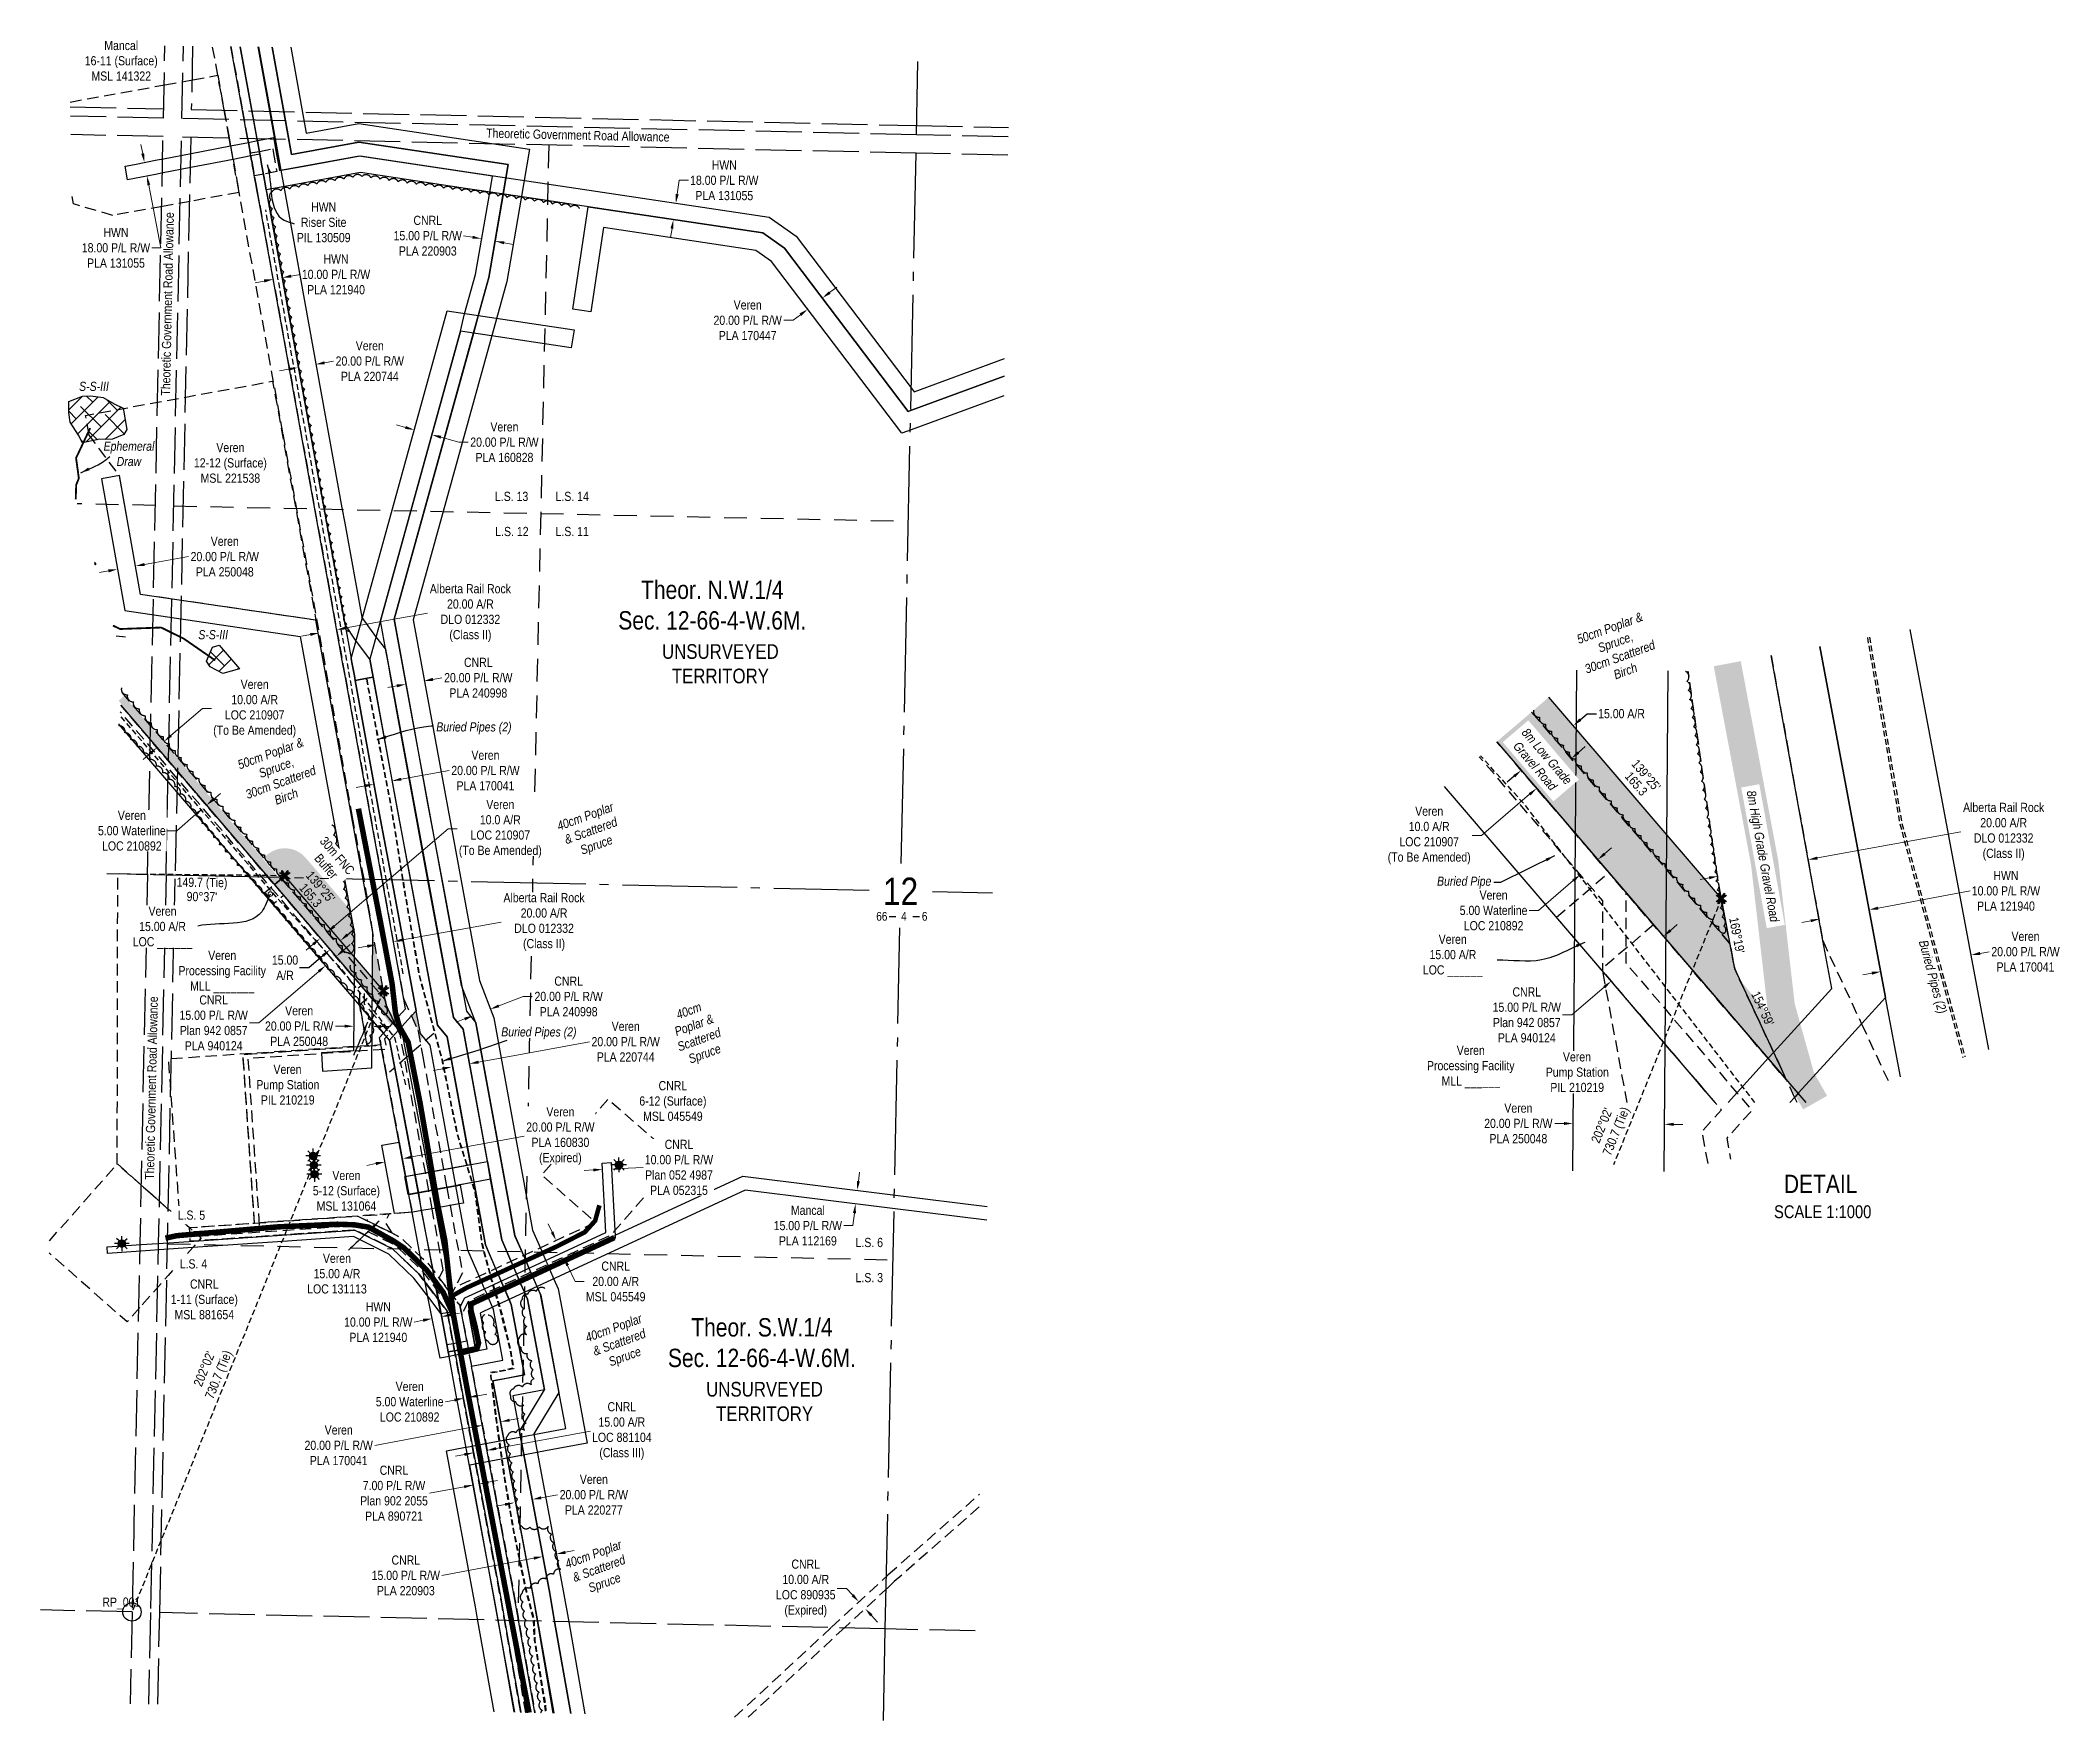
# Model space of a CAD drawing. Extents: x 401730 to 409626, y 6061258 to 6066665.
# Drawn here: x 404586 to 406787, y 6061258 to 6063089 of the extents above; entities that cross this region are included whole.
import ezdxf
from ezdxf.enums import TextEntityAlignment as Align

# ---------------------------------------------------------------- set-up
doc = ezdxf.new("R2010")
doc.units = 0
doc.header["$LTSCALE"] = 5
doc.header["$PDSIZE"] = 0.5
for name, pattern in [('0', [1, 1, 0]), ('foc-ACCESSROAD', [3.75, 2.5, -1.25]), ('foc-LSD', [8, 5, -3]), ('foc-QUARTERLINE', [33, 25, -3, 2, -3]), ('foc-TIELINE', [1.875, 1.25, -0.625]), ('foc-UNSURVEYED', [12.5, 10, -2.5]), ('UG_PIPE', [1.875, 1.25, -0.625])]:
    doc.linetypes.add(name, pattern=pattern)
doc.layers.get('Defpoints').update_dxf_attribs({"color": 9})
for name, color, linetype in [('10', 1, 'Continuous'), ('35', 37, 'Continuous'), ('9', 3, 'Continuous'), ('AS-PIPE-UG', 44, 'UG_PIPE'), ('AS-PIPE-UG-T', 44, 'Continuous'), ('AS-ROADS', 254, 'Continuous'), ('C-AR', 13, 'foc-ACCESSROAD'), ('C-RW', 13, 'Continuous'), ('C-SYMBOL', 7, 'Continuous'), ('C-WS', 13, 'foc-ACCESSROAD'), ('DETAIL-T', 7, 'Continuous'), ('F-AR', 190, 'foc-ACCESSROAD'), ('F-RW', 190, 'Continuous'), ('F-WS', 190, 'foc-ACCESSROAD'), ('F-WS-S', 8, 'Continuous'), ('L-BD', 7, 'Continuous'), ('L-MON', 1, 'Continuous'), ('L-QSEC', 8, 'foc-QUARTERLINE'), ('L-ROAD-T', 7, 'Continuous'), ('L-SECLBL', 7, 'Continuous'), ('L-SECTION-LSD', 7, 'foc-LSD'), ('L-TIE', 7, 'foc-TIELINE'), ('L-UNS-T', 3, 'Continuous'), ('L-USEC', 7, 'foc-UNSURVEYED'), ('P-FNC BUFFER-H 30m', 51, 'Continuous'), ('P-FNC BUFFER-T', 40, 'Continuous'), ('P-PROPOSED', 10, 'Continuous'), ('P-PROPOSED-H', 21, 'Continuous'), ('P-TXT', 4, 'Continuous'), ('T-BUSH', 110, '0'), ('T-BUSH-T', 110, 'Continuous'), ('T-SLOPE', 48, 'Continuous'), ('T-WATER-T', 170, 'Continuous'), ('WATERCOURSE', 146, 'foc-TIELINE'), ('WETLAND', 143, 'Continuous'), ('WETLAND-T', 146, 'Continuous')]:
    doc.layers.add(name, color=color, linetype=linetype)
for name, color, linetype, lineweight in [('AS-GENERAL', 48, 'Continuous', 18), ('C-AR-T', 13, 'Continuous', 9), ('C-RW-T', 13, 'Continuous', 9), ('C-WS-T', 13, 'Continuous', 9), ('F-AR-T', 190, 'Continuous', 9), ('F-RW-T', 190, 'Continuous', 9), ('F-WS-T', 190, 'Continuous', 9), ('T-TEXT', 48, 'Continuous', 18)]:
    doc.layers.add(name, color=color, linetype=linetype, lineweight=lineweight)
doc.layers.add('NM-WETLAND-H', color=7, linetype='Continuous', true_color=0x8affff)
doc.styles.add('100L', font='ARIALN.TTF', dxfattribs={"height": 11})
doc.styles.add('175L', font='ARIALN.TTF', dxfattribs={"height": 20})
doc.styles.add('80', font='ARIALN.TTF', dxfattribs={"height": 10})
doc.styles.add('80CG', font='ARIALN.TTF', dxfattribs={"height": 10})
doc.styles.add('80L', font='ARIALN.TTF', dxfattribs={"height": 10})
doc.styles.add('80LS', font='ARIALNI.TTF', dxfattribs={"height": 10})
doc.styles.add('foc-LtypeFont', font='ARIALN.TTF', dxfattribs={"height": 7.35})
doc.styles.add('SIMPLEX', font='ARIALN.TTF')
doc.linetypes.add('foc-TOPO-flowdirection-NOLINE', pattern='A,0,[">",foc-LtypeFont,S=0.3,R=0,X=0,Y=-0.945],-20,[">",foc-LtypeFont,S=0.3,R=0,X=0,Y=-0.945],0', length=20)
doc.dimstyles.new('Compass 5 000', dxfattribs={"dimscale": 5, "dimtxt": 9, "dimasz": 2, "dimexe": 0.2, "dimexo": 0.0625, "dimgap": 0.5, "dimtad": 0, "dimtih": 1, "dimtoh": 1, "dimzin": 0, "dimdsep": 46, "dimtxsty": '80CG', "dimcen": 0.1, "dimse1": 1, "dimse2": 1, "dimclrd": 256, "dimclrt": 256, "dimaunit": 1, "dimadec": 4, "dimazin": 0, "dimtfac": 0.06, "dimtofl": 0, "dimtmove": 0, "dimatfit": 1, "dimfxl": 0.2, "dimtolj": 1, "dimtzin": 0, "dimlwd": -1, "dimarcsym": 0})
pattern_1 = [(45, (164.424, 2461.156), (-8.972660429, 8.972660429), []), (135, (164.424, 2461.156), (-26.917981286, 8.972660429), [31.72314517, -19.0338871])]

msp = doc.modelspace()

# ---------------------------------------------------------------- texts
at = {"layer": '35', "color": 3, "style": '80'}
msp.add_attdef('RP_001', (404653.454, 6061381.8), 'RP', height=10, dxfattribs=at)
at = {"layer": 'AS-GENERAL', "insert": (405017.158, 6062345.88), "char_height": 9.99585, "attachment_point": 1, "style": '80L'}
msp.add_mtext_dynamic_manual_height_columns('\\pi0.31578;{\\fArial Narrow|b0|i1|c0|p34;Buried Pipes (2)}', width=81.5734, gutter_width=50, heights=[0], dxfattribs=at)
at = {"layer": 'AS-PIPE-UG-T', "insert": (406096.985, 6062177.718), "char_height": 9.99585, "attachment_point": 1, "style": '80L'}
msp.add_mtext_dynamic_manual_height_columns('\\pi11.58;{\\fArial Narrow|b0|i1|c0|p34;Buried Pipe}', width=81.5734, gutter_width=50, heights=[0], dxfattribs=at)
at = {"layer": 'AS-PIPE-UG-T', "insert": (406643.261, 6062109.694), "char_height": 9.99585, "attachment_point": 1, "rotation": 285.121978, "style": '80L'}
msp.add_mtext_dynamic_manual_height_columns('\\pi0.31578;{\\fArial Narrow|b0|i1|c0|p34;Buried Pipes (2)}', width=81.5734, gutter_width=50, heights=[0], dxfattribs=at)
at = {"layer": 'C-AR-T', "insert": (406079.757, 6062114.363), "char_height": 10, "attachment_point": 1, "style": '80L'}
msp.add_mtext_dynamic_manual_height_columns('\\pi30.578;Veren\\P\\pi20.65;15.00 A/R\\P\\pi13.327;LOC ______', width=90.86342, gutter_width=50, heights=[0], dxfattribs=at)
at = {"layer": 'C-AR-T', "insert": (404909.209, 6061766.591), "char_height": 10, "attachment_point": 2, "rotation": 0.024768, "style": '80L'}
msp.add_mtext_dynamic_manual_height_columns('Veren\\P15.00 A/R\\PLOC 131113', width=81.33135, gutter_width=50, heights=[0], dxfattribs=at)
at = {"layer": 'C-SYMBOL', "color": 3, "char_height": 20, "attachment_point": 2, "style": '175L'}
for s, insert, width in [('Theor. N.W.1/4\\PSec. 12-66-4-W.6M.', (405318.402, 6062500.374), 366.72578), ('Theor. S.W.1/4\\PSec. 12-66-4-W.6M.', (405372.525, 6061696.357), 365.47067)]:
    msp.add_mtext(s, dxfattribs=dict(at, insert=insert, width=width))
at = {"layer": 'C-WS-T', "insert": (404820.82, 6061972.551), "char_height": 9.99594, "attachment_point": 1, "style": '80L'}
msp.add_mtext_dynamic_manual_height_columns('\\pi19.19;Veren\\P\\pi0.50359;Pump Station\\P\\pi5.4436;PIL 210219', width=68.07408, gutter_width=50, heights=[0], dxfattribs=at)
at = {"layer": 'DETAIL-T', "color": 3, "insert": (406526.769, 6061828.93), "char_height": 20, "width": 116.9749, "attachment_point": 5, "style": '80CG'}
msp.add_mtext('DETAIL\\P{\\H0.7x; SCALE 1:1000}', dxfattribs=at)
at = {"layer": 'F-WS-T', "char_height": 10, "attachment_point": 2, "rotation": 0.024768, "style": '80L'}
for s, insert in [('Mancal\\P16-11 (Surface)\\PMSL 141322', (404674.016, 6063088.7)), ('HWN\\PRiser Site\\PPIL 130509', (404894.71, 6062912.608))]:
    msp.add_mtext_dynamic_manual_height_columns(s, width=81.33135, gutter_width=50, heights=[0], dxfattribs=dict(at, insert=insert))
at = {"layer": 'L-BD', "style": '80L'}
for s, rotation, p in [("139°25'", 310.5782, (406336.578, 6062288.163)), ('165.3', 310.5782, (406325.76, 6062278.898)), ("154°59'", 295.0243, (406463.696, 6062033.816))]:
    msp.add_text(s, height=9.9959, rotation=rotation, dxfattribs=at).set_placement(p, align=Align.MIDDLE)
at = {"layer": 'L-BD', "attachment_point": 2, "style": '80L'}
for s, insert, char_height, width, rotation in [("169°19' ", (406440.502, 6062114.699), 9.9959, 39.1564, 280.684474), ("202°02' 730.7 (Tie)", (406283.519, 6061908.308), 9.99594, 57.69621, 67.9627), ("202°02' 730.7 (Tie)", (404759.827, 6061642.963), 9.99594, 57.69621, 67.9627)]:
    msp.add_mtext(s, dxfattribs=dict(at, insert=insert, char_height=char_height, width=width, rotation=rotation))
at = {"layer": 'L-ROAD-T', "style": '80L'}
for p in [(404724.344, 6062801.98), (404706.886, 6061947.157)]:
    msp.add_text('Theoretic Government Road Allowance', height=10, rotation=88.772748, dxfattribs=at).set_placement(p, align=Align.MIDDLE_CENTER)
at = {"layer": 'L-UNS-T', "color": 3, "char_height": 16, "attachment_point": 5, "style": '80L'}
for insert in [(405327.218, 6062409.614), (405375.381, 6061605.423)]:
    msp.add_mtext_dynamic_manual_height_columns('UNSURVEYED TERRITORY', width=126.41375, gutter_width=47.5, heights=[0], dxfattribs=dict(at, insert=insert))
at = {"layer": 'T-BUSH-T', "color": 3, "char_height": 10, "attachment_point": 1, "rotation": 20, "style": '80L'}
for s, width, insert in [('\\pi4.3211;{\\fArial Narrow|b0|i1|c0|p34;\\C256;50cm Poplar & \\P\\pi22.647;Spruce,\\P\\pi1.3164;30cm Scattered \\P\\pi28.745;Birch}', 82.80327, (406255.781, 6062439.125)), ('\\pi15.783;{\\fArial Narrow|b0|i1|c0|p34;\\C256;40cm \\P\\pi7.8296;Poplar & \\P\\pi5.0397;Scattered \\P\\pi11.834;Spruce}', 58.86519, (405263.067, 6062026.096)), ('\\pi1.7838;{\\fArial Narrow|b0|i1|c0|p34;\\C256;40cm Poplar \\P\\pi4.4134;& Scattered \\P\\pi16.576;Spruce}', 68.34926, (405177.25, 6061678.756)), ('\\pi1.7838;{\\fArial Narrow|b0|i1|c0|p34;\\C256;40cm Poplar \\P\\pi4.4134;& Scattered \\P\\pi16.576;Spruce}', 68.34926, (405155.107, 6061432.18))]:
    msp.add_mtext_dynamic_manual_height_columns(s, width=width, gutter_width=45.019, heights=[0], dxfattribs=dict(at, insert=insert))
at = {"layer": 'T-WATER-T', "insert": (404654.456, 6062651.884), "char_height": 9.99594, "attachment_point": 1, "style": '80L'}
msp.add_mtext_dynamic_manual_height_columns('\\pi0.33749,t70.309;{\\fArial Narrow|b0|i1|c0|p34;Ephemeral \\P\\pi14.598,t84.57;Draw}', width=55.97995, gutter_width=50, heights=[0], dxfattribs=at)
at = {"layer": 'WETLAND-T', "char_height": 9.99594, "attachment_point": 1, "style": '80L'}
for insert in [(404628.114, 6062717.133), (404758.043, 6062446.373)]:
    msp.add_mtext_dynamic_manual_height_columns('{\\fArial Narrow|b0|i1|c0|p34;S-S-III}', width=60.39819, gutter_width=50, heights=[0], dxfattribs=dict(at, insert=insert))

# ---------------------------------------------------------------- blocks, each defined once
blk = doc.blocks.new('label_road_theoretic')
at = {"layer": 'L-ROAD-T', "style": '80L'}
blk.add_text('Theoretic Government Road Allowance', height=10, dxfattribs=at).set_placement((0, 0), align=Align.MIDDLE_CENTER)
blk = doc.blocks.new('L-SECLBL')
at = {"layer": '9', "color": 7}
for p, q in [((-5.1, -27.8), (-12.3, -27.8)), ((20.7, -27.8), (13.5, -27.8))]:
    blk.add_line(p, q, dxfattribs=at)
at = {"layer": '10', "color": 2, "style": 'SIMPLEX'}
blk.add_attdef('SEC', text='', height=30, dxfattribs=at).set_placement((0, 0), align=Align.MIDDLE)
at = {"layer": '10', "color": 5, "style": '80L'}
blk.add_attdef('TWP', text='', height=9.5, dxfattribs=at).set_placement((-14.4, -27.4), align=Align.MIDDLE_RIGHT)
blk.add_attdef('RGE', text='', height=9.5, dxfattribs=at).set_placement((3.6, -27.4), align=Align.MIDDLE_CENTER)
blk.add_attdef('MER', text='', height=9.5, dxfattribs=at).set_placement((23.2, -27.4), align=Align.MIDDLE_LEFT)
blk = doc.blocks.new('*D21')
at = {"layer": 'C-AR-T', "transparency": 16777216}
for p, q in [((404774.5, 6062261.9), (404782.1, 6062268.4)), ((404734.6, 6062227.7), (404724.6, 6062227.7)), ((404755.5, 6062245.6), (404734.6, 6062227.7))]:
    blk.add_line(p, q, dxfattribs=at)
for points in [[(404754.4, 6062246.9), (404756.6, 6062244.4), (404763.1, 6062252.1)], [(404773.4, 6062263.2), (404775.6, 6062260.6), (404766.9, 6062255.4)]]:
    blk.add_solid(points, dxfattribs=at)
at = {"layer": 'Defpoints', "color": 0, "transparency": 16777216}
for p in [(404766.9, 6062255.4), (404819.2, 6062186.7), (404823, 6062189.9)]:
    blk.add_point(p, dxfattribs=at)
at = {"layer": 'C-AR-T', "transparency": 16777216, "insert": (404685.6, 6062227.7), "char_height": 10, "attachment_point": 5, "style": '80CG', "bg_fill": 3, "box_fill_scale": 1.1, "bg_fill_color": 256, "bg_fill_true_color": 13158600, "bg_fill_transparency": 0}
blk.add_mtext('\\A1;Veren\\P5.00 Waterline\\PLOC 210892', dxfattribs=at)
blk = doc.blocks.new('*D22')
at = {"layer": 'C-AR-T', "transparency": 16777216}
for p, q in [((404728.2, 6062331.4), (404762.5, 6062360.8)), ((404762.5, 6062360.8), (404772.5, 6062360.8)), ((404705.4, 6062311.9), (404697.8, 6062305.3))]:
    blk.add_line(p, q, dxfattribs=at)
for points in [[(404704.3, 6062313.1), (404706.5, 6062310.6), (404713, 6062318.4)], [(404727.1, 6062332.6), (404729.2, 6062330.1), (404720.6, 6062324.9)]]:
    blk.add_solid(points, dxfattribs=at)
at = {"layer": 'Defpoints', "color": 0, "transparency": 16777216}
for p in [(404713, 6062318.4), (404750.3, 6062274.8), (404757.9, 6062281.3)]:
    blk.add_point(p, dxfattribs=at)
at = {"layer": 'C-AR-T', "transparency": 16777216, "insert": (404819.5, 6062360.8), "char_height": 10, "attachment_point": 5, "style": '80CG', "bg_fill": 3, "box_fill_scale": 1.1, "bg_fill_color": 256, "bg_fill_true_color": 13158600, "bg_fill_transparency": 0}
blk.add_mtext('\\A1;Veren\\P10.00 A/R\\PLOC 210907\\P(To Be Amended)', dxfattribs=at)
blk = doc.blocks.new('*D23')
at = {"layer": 'C-AR-T', "transparency": 16777216}
for p, q in [((406291.3, 6062202.6), (406298.9, 6062209.1)), ((406257.1, 6062173.3), (406219.1, 6062140.8)), ((406219.1, 6062140.8), (406209.1, 6062140.8))]:
    blk.add_line(p, q, dxfattribs=at)
for points in [[(406290.2, 6062203.8), (406292.4, 6062201.3), (406283.7, 6062196.1)], [(406256.1, 6062174.6), (406258.2, 6062172), (406264.7, 6062179.8)]]:
    blk.add_solid(points, dxfattribs=at)
at = {"layer": 'Defpoints', "color": 0, "transparency": 16777216}
for p in [(406283.7, 6062196.1), (406299, 6062139.8), (406318, 6062156)]:
    blk.add_point(p, dxfattribs=at)
at = {"layer": 'C-AR-T', "transparency": 16777216, "insert": (406170.2, 6062140.8), "char_height": 10, "attachment_point": 5, "style": '80CG'}
blk.add_mtext('\\A1;Veren\\P5.00 Waterline\\PLOC 210892', dxfattribs=at)
blk = doc.blocks.new('*D24')
at = {"layer": 'C-AR-T', "transparency": 16777216}
for p, q in [((405062.8, 6061611.8), (405072.6, 6061613.6)), ((405037.3, 6061607), (405027.4, 6061605.2))]:
    blk.add_line(p, q, dxfattribs=at)
for points in [[(405062.5, 6061613.4), (405063.1, 6061610.2), (405053, 6061610)], [(405036.9, 6061608.7), (405037.6, 6061605.4), (405047.1, 6061608.9)]]:
    blk.add_solid(points, dxfattribs=at)
at = {"layer": 'Defpoints', "color": 0, "transparency": 16777216}
for p in [(405047.1, 6061608.9), (405049, 6061598.4), (405054.9, 6061599.4)]:
    blk.add_point(p, dxfattribs=at)
at = {"layer": 'C-AR-T', "transparency": 16777216, "insert": (404988.5, 6061605.2), "char_height": 10, "attachment_point": 5, "style": '80CG'}
blk.add_mtext('\\A1;Veren\\P5.00 Waterline\\PLOC 210892', dxfattribs=at)
blk = doc.blocks.new('*D25')
at = {"layer": 'C-AR-T', "transparency": 16777216}
for p, q in [((404895.7, 6062737.8), (404905.5, 6062739.6)), ((404856.3, 6062730.7), (404846.5, 6062728.9))]:
    blk.add_line(p, q, dxfattribs=at)
for points in [[(404895.4, 6062739.4), (404896, 6062736.1), (404885.8, 6062736)], [(404856, 6062732.3), (404856.6, 6062729), (404866.2, 6062732.4)]]:
    blk.add_solid(points, dxfattribs=at)
at = {"layer": 'Defpoints', "color": 0, "transparency": 16777216}
for p in [(404885.8, 6062736), (404886.1, 6062734.7), (404866.4, 6062731.2)]:
    blk.add_point(p, dxfattribs=at)
at = {"layer": 'C-AR-T', "transparency": 16777216, "insert": (404945, 6062739.6), "char_height": 10, "attachment_point": 5, "style": '80CG'}
blk.add_mtext('\\A1;Veren\\P20.00 P/L R/W\\PPLA 220744', dxfattribs=at)
blk = doc.blocks.new('*D26')
at = {"layer": 'C-AR-T', "transparency": 16777216}
for p, q in [((405063.5, 6061975.5), (405184.4, 6061997.7)), ((405024.2, 6061968.3), (405014.3, 6061966.5))]:
    blk.add_line(p, q, dxfattribs=at)
for points in [[(405023.9, 6061969.9), (405024.5, 6061966.6), (405034, 6061970.1)], [(405063.2, 6061977.1), (405063.8, 6061973.8), (405053.7, 6061973.7)]]:
    blk.add_solid(points, dxfattribs=at)
at = {"layer": 'Defpoints', "color": 0, "transparency": 16777216}
for p in [(405034.3, 6061968.4), (405053.7, 6061973.7), (405054, 6061972)]:
    blk.add_point(p, dxfattribs=at)
at = {"layer": 'C-AR-T', "transparency": 16777216, "insert": (405224, 6061997.7), "char_height": 10, "attachment_point": 5, "style": '80CG'}
blk.add_mtext('\\A1;Veren\\P20.00 P/L R/W\\PPLA 220744', dxfattribs=at)
blk = doc.blocks.new('*D27')
at = {"layer": 'C-AR-T', "transparency": 16777216}
for p, q in [((404906.2, 6062123.5), (405030.3, 6062229.8)), ((405030.3, 6062229.8), (405040.3, 6062229.8)), ((404883.4, 6062104), (404875.8, 6062097.5))]:
    blk.add_line(p, q, dxfattribs=at)
for points in [[(404905.1, 6062124.8), (404907.3, 6062122.2), (404898.6, 6062117)], [(404882.3, 6062105.2), (404884.5, 6062102.7), (404891, 6062110.5)]]:
    blk.add_solid(points, dxfattribs=at)
at = {"layer": 'Defpoints', "color": 0, "transparency": 16777216}
for p in [(404873.9, 6062145.9), (404866.3, 6062139.4), (404898.6, 6062117)]:
    blk.add_point(p, dxfattribs=at)
at = {"layer": 'C-AR-T', "transparency": 16777216, "insert": (405087.3, 6062229.8), "char_height": 10, "attachment_point": 5, "style": '80CG', "bg_fill": 3, "box_fill_scale": 1.1, "bg_fill_color": 256, "bg_fill_true_color": 13158600, "bg_fill_transparency": 0}
blk.add_mtext('\\A1;Veren\\P10.0 A/R\\PLOC 210907\\P(To Be Amended)', dxfattribs=at)
blk = doc.blocks.new('*D28')
at = {"layer": 'C-RW-T', "transparency": 16777216}
for p, q in [((404984, 6062667.3), (404974.3, 6062670)), ((405022.5, 6062656.6), (405042.2, 6062651.2)), ((405042.2, 6062651.2), (405052.2, 6062651.2))]:
    blk.add_line(p, q, dxfattribs=at)
for points in [[(404984.4, 6062668.9), (404983.5, 6062665.7), (404993.6, 6062664.6)], [(405023, 6062658.3), (405022.1, 6062655), (405012.9, 6062659.3)]]:
    blk.add_solid(points, dxfattribs=at)
at = {"layer": 'Defpoints', "color": 0, "transparency": 16777216}
for p in [(405001, 6062691.4), (405020.3, 6062686.1), (405012.9, 6062659.3)]:
    blk.add_point(p, dxfattribs=at)
at = {"layer": 'C-RW-T', "transparency": 16777216, "insert": (405091.8, 6062651.2), "char_height": 10, "attachment_point": 5, "style": '80CG'}
blk.add_mtext('\\A1;Veren\\P20.00 P/L R/W\\PPLA 160828', dxfattribs=at)
blk = doc.blocks.new('*D29')
at = {"layer": 'C-RW-T', "transparency": 16777216}
for p, q in [((405446.3, 6062814.3), (405454.3, 6062820.4)), ((405406.5, 6062784.1), (405396.5, 6062784.1)), ((405414.5, 6062790.1), (405406.5, 6062784.1))]:
    blk.add_line(p, q, dxfattribs=at)
for points in [[(405445.3, 6062815.6), (405447.4, 6062813), (405438.4, 6062808.3)], [(405413.5, 6062791.5), (405415.5, 6062788.8), (405422.4, 6062796.2)]]:
    blk.add_solid(points, dxfattribs=at)
at = {"layer": 'Defpoints', "color": 0, "transparency": 16777216}
for p in [(405443.1, 6062802), (405422.4, 6062796.2), (405427.2, 6062789.9)]:
    blk.add_point(p, dxfattribs=at)
at = {"layer": 'C-RW-T', "transparency": 16777216, "insert": (405357, 6062784.1), "char_height": 10, "attachment_point": 5, "style": '80CG'}
blk.add_mtext('\\A1;Veren\\P20.00 P/L R/W\\PPLA 170447', dxfattribs=at)
blk = doc.blocks.new('*D30')
at = {"layer": 'C-RW-T', "transparency": 16777216}
for p, q in [((404939.8, 6062276.6), (404930, 6062274.9)), ((404979.1, 6062283.8), (405031.6, 6062293.3))]:
    blk.add_line(p, q, dxfattribs=at)
for points in [[(404939.5, 6062278.3), (404940.1, 6062275), (404949.6, 6062278.4)], [(404978.8, 6062285.4), (404979.4, 6062282.2), (404969.3, 6062282)]]:
    blk.add_solid(points, dxfattribs=at)
at = {"layer": 'Defpoints', "color": 0, "transparency": 16777216}
for p in [(404943.8, 6062310.9), (404963.4, 6062314.4), (404969.3, 6062282)]:
    blk.add_point(p, dxfattribs=at)
at = {"layer": 'C-RW-T', "transparency": 16777216, "insert": (405071.1, 6062293.3), "char_height": 10, "attachment_point": 5, "style": '80CG'}
blk.add_mtext('\\A1;Veren\\P20.00 P/L R/W\\PPLA 170041', dxfattribs=at)
blk = doc.blocks.new('*D31')
at = {"layer": 'C-RW-T', "transparency": 16777216}
for p, q in [((406700.7, 6062094), (406710.6, 6062095.8)), ((406582.7, 6062072.4), (406572.9, 6062070.6))]:
    blk.add_line(p, q, dxfattribs=at)
for points in [[(406700.4, 6062095.7), (406701, 6062092.4), (406690.9, 6062092.2)], [(406582.4, 6062074), (406583, 6062070.7), (406592.6, 6062074.2)]]:
    blk.add_solid(points, dxfattribs=at)
at = {"layer": 'Defpoints', "color": 0, "transparency": 16777216}
for p in [(406690.9, 6062092.2), (406736.6, 6061843.7), (406638.2, 6061825.6)]:
    blk.add_point(p, dxfattribs=at)
at = {"layer": 'C-RW-T', "transparency": 16777216, "insert": (406750.1, 6062095.8), "char_height": 10, "attachment_point": 5, "style": '80CG'}
blk.add_mtext('\\A1;Veren\\P20.00 P/L R/W\\PPLA 170041', dxfattribs=at)
blk = doc.blocks.new('*D32')
at = {"layer": 'C-RW-T', "transparency": 16777216}
for p, q in [((405131.9, 6061500.5), (405149.8, 6061503.9)), ((405092.6, 6061493.2), (405082.8, 6061491.4))]:
    blk.add_line(p, q, dxfattribs=at)
for points in [[(405131.6, 6061502.2), (405132.2, 6061498.9), (405122.1, 6061498.7)], [(405092.3, 6061494.9), (405092.9, 6061491.6), (405102.4, 6061495.1)]]:
    blk.add_solid(points, dxfattribs=at)
at = {"layer": 'Defpoints', "color": 0, "transparency": 16777216}
for p in [(405122.1, 6061498.7), (405138, 6061413.3), (405118.3, 6061409.6)]:
    blk.add_point(p, dxfattribs=at)
at = {"layer": 'C-RW-T', "transparency": 16777216, "insert": (405189.3, 6061503.9), "char_height": 10, "attachment_point": 5, "style": '80CG'}
blk.add_mtext('\\A1;Veren\\P20.00 P/L R/W\\PPLA 220277', dxfattribs=at)
blk = doc.blocks.new('*D33')
at = {"layer": 'C-RW-T', "transparency": 16777216}
for p, q in [((404917.6, 6062014.6), (404907.6, 6062014.7)), ((404957.5, 6062014.3), (404967.5, 6062014.2))]:
    blk.add_line(p, q, dxfattribs=at)
for points in [[(404917.6, 6062016.3), (404917.5, 6062013), (404927.6, 6062014.5)], [(404957.6, 6062016), (404957.5, 6062012.6), (404947.5, 6062014.4)]]:
    blk.add_solid(points, dxfattribs=at)
at = {"layer": 'Defpoints', "color": 0, "transparency": 16777216}
for p in [(404928.1, 6062078.6), (404948.1, 6062078.4), (404927.6, 6062014.5)]:
    blk.add_point(p, dxfattribs=at)
at = {"layer": 'C-RW-T', "transparency": 16777216, "insert": (404868, 6062014.7), "char_height": 10, "attachment_point": 5, "style": '80CG'}
blk.add_mtext('\\A1;Veren\\P20.00 P/L R/W\\PPLA 250048', dxfattribs=at)
blk = doc.blocks.new('*D34')
at = {"layer": 'C-RW-T', "transparency": 16777216}
for p, q in [((404699.4, 6062517.9), (404747.4, 6062526.5)), ((404660, 6062510.9), (404650.2, 6062509.2))]:
    blk.add_line(p, q, dxfattribs=at)
for points in [[(404699.1, 6062519.6), (404699.7, 6062516.3), (404689.5, 6062516.2)], [(404659.7, 6062512.6), (404660.3, 6062509.3), (404669.9, 6062512.7)]]:
    blk.add_solid(points, dxfattribs=at)
at = {"layer": 'Defpoints', "color": 0, "transparency": 16777216}
for p in [(404689.5, 6062516.2), (404671.3, 6062504.6), (404691, 6062508.1)]:
    blk.add_point(p, dxfattribs=at)
at = {"layer": 'C-RW-T', "transparency": 16777216, "insert": (404786.9, 6062526.5), "char_height": 10, "attachment_point": 5, "style": '80CG'}
blk.add_mtext('\\A1;Veren\\P20.00 P/L R/W\\PPLA 250048', dxfattribs=at)
blk = doc.blocks.new('*D35')
at = {"layer": 'C-RW-T', "transparency": 16777216}
for p, q in [((405058, 6061577.8), (404950.6, 6061557.7)), ((405097.3, 6061585.1), (405107.1, 6061586.9))]:
    blk.add_line(p, q, dxfattribs=at)
for points in [[(405057.7, 6061579.4), (405058.3, 6061576.1), (405067.8, 6061579.6)], [(405097, 6061586.7), (405097.6, 6061583.5), (405087.5, 6061583.3)]]:
    blk.add_solid(points, dxfattribs=at)
at = {"layer": 'Defpoints', "color": 0, "transparency": 16777216}
for p in [(405066.7, 6061585.3), (405067.8, 6061579.6), (405086.4, 6061589)]:
    blk.add_point(p, dxfattribs=at)
at = {"layer": 'C-RW-T', "transparency": 16777216, "insert": (404911.1, 6061557.7), "char_height": 10, "attachment_point": 5, "style": '80CG'}
blk.add_mtext('\\A1;Veren\\P20.00 P/L R/W\\PPLA 170041', dxfattribs=at)
blk = doc.blocks.new('*D36')
at = {"layer": 'C-RW-T', "transparency": 16777216}
for p, q in [((404990.9, 6061872.1), (405113.3, 6061894.8)), ((404951.6, 6061864.8), (404941.8, 6061862.9))]:
    blk.add_line(p, q, dxfattribs=at)
for points in [[(404951.3, 6061866.4), (404951.9, 6061863.1), (404961.4, 6061866.6)], [(404990.6, 6061873.7), (404991.2, 6061870.4), (404981, 6061870.2)]]:
    blk.add_solid(points, dxfattribs=at)
at = {"layer": 'Defpoints', "color": 0, "transparency": 16777216}
for p in [(404961.4, 6061866.6), (404961.9, 6061864.2), (404981.5, 6061867.8)]:
    blk.add_point(p, dxfattribs=at)
at = {"layer": 'C-RW-T', "transparency": 16777216, "insert": (405152.8, 6061894.8), "char_height": 10, "attachment_point": 5, "style": '80CG', "bg_fill": 3, "box_fill_scale": 1.1, "bg_fill_color": 256, "bg_fill_true_color": 13158600, "bg_fill_transparency": 0}
blk.add_mtext('\\A1;Veren\\P20.00 P/L R/W\\PPLA 160830\\P(Expired)', dxfattribs=at)
blk = doc.blocks.new('*D37')
at = {"layer": 'Defpoints', "color": 0, "transparency": 16777216}
for p in [(404834.3, 6062749.1), (404853.5, 6062752.6), (404890.1, 6062443.4)]:
    blk.add_point(p, dxfattribs=at)
at = {"layer": 'F-AR-T', "transparency": 16777216}
for p, q in [((404919.1, 6062448.7), (405008, 6062465)), ((404880.2, 6062441.6), (404870.4, 6062439.8))]:
    blk.add_line(p, q, dxfattribs=at)
for points in [[(404918.8, 6062450.4), (404919.4, 6062447.1), (404909.2, 6062446.9)], [(404879.9, 6062443.3), (404880.5, 6062440), (404890.1, 6062443.4)]]:
    blk.add_solid(points, dxfattribs=at)
at = {"layer": 'F-AR-T', "transparency": 16777216, "insert": (405054.7, 6062465), "char_height": 10, "attachment_point": 5, "style": '80CG'}
blk.add_mtext('\\A1;Alberta Rail Rock\\P20.00 A/R\\PDLO 012332\\P(Class II)', dxfattribs=at)
blk = doc.blocks.new('*D38')
at = {"layer": 'Defpoints', "color": 0, "transparency": 16777216}
for p in [(404949.3, 6062119.1), (404967.8, 6062122.5), (404970.6, 6062106.8)]:
    blk.add_point(p, dxfattribs=at)
at = {"layer": 'F-AR-T', "transparency": 16777216}
for p, q in [((404980.5, 6062108.6), (405088.2, 6062128.2)), ((404942.3, 6062101.7), (404932.5, 6062099.9))]:
    blk.add_line(p, q, dxfattribs=at)
for points in [[(404942, 6062103.3), (404942.6, 6062100), (404952.1, 6062103.5)], [(404980.2, 6062110.2), (404980.8, 6062107), (404970.6, 6062106.8)]]:
    blk.add_solid(points, dxfattribs=at)
at = {"layer": 'F-AR-T', "transparency": 16777216, "insert": (405135, 6062128.2), "char_height": 10, "attachment_point": 5, "style": '80CG', "bg_fill": 3, "box_fill_scale": 1.1, "bg_fill_color": 256, "bg_fill_true_color": 13158600, "bg_fill_transparency": 0}
blk.add_mtext('\\A1;Alberta Rail Rock\\P20.00 A/R\\PDLO 012332\\P(Class II)', dxfattribs=at)
blk = doc.blocks.new('*D39')
at = {"layer": 'Defpoints', "color": 0, "transparency": 16777216}
for p in [(405169.3, 6061791), (405177.7, 6061772.8), (405156.4, 6061762.9)]:
    blk.add_point(p, dxfattribs=at)
at = {"layer": 'F-AR-T', "transparency": 16777216}
for p, q in [((405143.8, 6061790.2), (405139.6, 6061799.2)), ((405160.6, 6061753.9), (405168.8, 6061736.3)), ((405168.8, 6061736.3), (405178.8, 6061736.3))]:
    blk.add_line(p, q, dxfattribs=at)
for points in [[(405145.3, 6061790.9), (405142.3, 6061789.5), (405148, 6061781.1)], [(405162.2, 6061754.6), (405159.1, 6061753.2), (405156.4, 6061762.9)]]:
    blk.add_solid(points, dxfattribs=at)
at = {"layer": 'F-AR-T', "transparency": 16777216, "insert": (405213.1, 6061736.3), "char_height": 10, "attachment_point": 5, "style": '80CG'}
blk.add_mtext('\\A1;CNRL\\P20.00 A/R\\PMSL 045549', dxfattribs=at)
blk = doc.blocks.new('*D40')
at = {"layer": 'Defpoints', "color": 0, "transparency": 16777216}
for p in [(405050.6, 6061589.8), (405065.4, 6061592.5), (405072.9, 6061552.3)]:
    blk.add_point(p, dxfattribs=at)
at = {"layer": 'F-AR-T', "transparency": 16777216}
for p, q in [((405082.7, 6061554.1), (405185.5, 6061573.3)), ((405048.3, 6061547.7), (405038.5, 6061545.9))]:
    blk.add_line(p, q, dxfattribs=at)
for points in [[(405048, 6061549.4), (405048.6, 6061546.1), (405058.1, 6061549.6)], [(405082.4, 6061555.8), (405083, 6061552.5), (405072.9, 6061552.3)]]:
    blk.add_solid(points, dxfattribs=at)
at = {"layer": 'F-AR-T', "transparency": 16777216, "insert": (405219.8, 6061573.3), "char_height": 10, "attachment_point": 5, "style": '80CG'}
blk.add_mtext('\\A1;CNRL\\P15.00 A/R\\PLOC 881104\\P(Class III)', dxfattribs=at)
blk = doc.blocks.new('*D41')
at = {"layer": 'Defpoints', "color": 0, "transparency": 16777216}
for p in [(405486.8, 6061395), (405478.3, 6061387.1), (405493.6, 6061387.6)]:
    blk.add_point(p, dxfattribs=at)
at = {"layer": 'F-AR-T', "transparency": 16777216}
for p, q in [((405464.7, 6061401.7), (405454.7, 6061401.7)), ((405471.5, 6061394.4), (405464.7, 6061401.7)), ((405491.9, 6061372.4), (405498.7, 6061365.1))]:
    blk.add_line(p, q, dxfattribs=at)
for points in [[(405472.7, 6061395.5), (405470.2, 6061393.3), (405478.3, 6061387.1)], [(405493.1, 6061373.5), (405490.6, 6061371.3), (405485.1, 6061379.7)]]:
    blk.add_solid(points, dxfattribs=at)
at = {"layer": 'F-AR-T', "transparency": 16777216, "insert": (405420.3, 6061401.7), "char_height": 10, "attachment_point": 5, "style": '80CG'}
blk.add_mtext('\\A1;CNRL\\P10.00 A/R\\PLOC 890935\\P(Expired)', dxfattribs=at)
blk = doc.blocks.new('*D42')
at = {"layer": 'Defpoints', "color": 0, "transparency": 16777216}
for p in [(406513.4, 6062196.2), (406570.6, 6061883.6), (406472.3, 6061865.5)]:
    blk.add_point(p, dxfattribs=at)
at = {"layer": 'F-AR-T', "transparency": 16777216}
for p, q in [((406523.2, 6062198), (406679.6, 6062226.6)), ((406405.2, 6062176.3), (406395.4, 6062174.5))]:
    blk.add_line(p, q, dxfattribs=at)
for points in [[(406522.9, 6062199.6), (406523.5, 6062196.3), (406513.4, 6062196.2)], [(406404.9, 6062178), (406405.5, 6062174.7), (406415, 6062178.2)]]:
    blk.add_solid(points, dxfattribs=at)
at = {"layer": 'F-AR-T', "transparency": 16777216, "insert": (406726.3, 6062226.6), "char_height": 10, "attachment_point": 5, "style": '80CG'}
blk.add_mtext('\\A1;Alberta Rail Rock\\P20.00 A/R\\PDLO 012332\\P(Class II)', dxfattribs=at)
blk = doc.blocks.new('*D43')
at = {"layer": 'Defpoints', "color": 0, "transparency": 16777216}
for p in [(405278.7, 6062911.8), (405283.1, 6062911.1), (405280.5, 6062893.3)]:
    blk.add_point(p, dxfattribs=at)
at = {"layer": 'F-RW-T', "transparency": 16777216}
for p, q in [((405280.1, 6062921.7), (405282.4, 6062936.7)), ((405282.4, 6062936.7), (405292.4, 6062936.7)), ((405274.5, 6062884.1), (405273, 6062874.2))]:
    blk.add_line(p, q, dxfattribs=at)
for points in [[(405278.5, 6062921.9), (405281.8, 6062921.4), (405278.7, 6062911.8)], [(405272.9, 6062884.3), (405276.1, 6062883.8), (405276, 6062894)]]:
    blk.add_solid(points, dxfattribs=at)
at = {"layer": 'F-RW-T', "transparency": 16777216, "insert": (405331.5, 6062936.7), "char_height": 10, "attachment_point": 5, "style": '80CG'}
blk.add_mtext('\\A1;HWN\\P18.00 P/L R/W\\PPLA 131055', dxfattribs=at)
blk = doc.blocks.new('*D44')
at = {"layer": 'Defpoints', "color": 0, "transparency": 16777216}
for p in [(404849.5, 6062830.5), (404854.9, 6062800.7), (404845, 6062798.9)]:
    blk.add_point(p, dxfattribs=at)
at = {"layer": 'F-RW-T', "transparency": 16777216}
for p, q in [((404829.8, 6062826.9), (404820, 6062825.1)), ((404859.3, 6062832.3), (404869.1, 6062834.1))]:
    blk.add_line(p, q, dxfattribs=at)
for points in [[(404829.5, 6062828.6), (404830.1, 6062825.3), (404839.6, 6062828.7)], [(404859, 6062833.9), (404859.6, 6062830.6), (404849.5, 6062830.5)]]:
    blk.add_solid(points, dxfattribs=at)
at = {"layer": 'F-RW-T', "transparency": 16777216, "insert": (404908.2, 6062834.1), "char_height": 10, "attachment_point": 5, "style": '80CG'}
blk.add_mtext('\\A1;HWN\\P10.00 P/L R/W\\PPLA 121940', dxfattribs=at)
blk = doc.blocks.new('*D45')
at = {"layer": 'Defpoints', "color": 0, "transparency": 16777216}
for p in [(404802.6, 6062213.9), (404791.2, 6062204.2), (404896.9, 6062080.8)]:
    blk.add_point(p, dxfattribs=at)
at = {"layer": 'F-RW-T', "transparency": 16777216}
for p, q in [((404915.9, 6062097), (404923.5, 6062103.5)), ((404889.3, 6062074.3), (404823.9, 6062018.2)), ((404823.9, 6062018.2), (404813.9, 6062018.2))]:
    blk.add_line(p, q, dxfattribs=at)
for points in [[(404914.8, 6062098.3), (404917, 6062095.8), (404908.3, 6062090.5)], [(404888.3, 6062075.5), (404890.4, 6062073), (404896.9, 6062080.8)]]:
    blk.add_solid(points, dxfattribs=at)
at = {"layer": 'F-RW-T', "transparency": 16777216, "insert": (404774.8, 6062018.2), "char_height": 10, "attachment_point": 5, "style": '80CG', "bg_fill": 3, "box_fill_scale": 1.1, "bg_fill_color": 256, "bg_fill_true_color": 13158600, "bg_fill_transparency": 0}
blk.add_mtext('\\A1;CNRL\\P15.00 P/L R/W\\PPlan 942 0857\\PPLA 940124', dxfattribs=at)
blk = doc.blocks.new('*D46')
at = {"layer": 'Defpoints', "color": 0, "transparency": 16777216}
for p in [(405417.4, 6061843.1), (405415.5, 6061828.2), (405474.6, 6061820.9)]:
    blk.add_point(p, dxfattribs=at)
at = {"layer": 'F-RW-T', "transparency": 16777216}
for p, q in [((405477.7, 6061845.7), (405478.9, 6061855.6)), ((405473.4, 6061810.9), (405471.7, 6061797.2)), ((405471.7, 6061797.2), (405461.7, 6061797.2))]:
    blk.add_line(p, q, dxfattribs=at)
for points in [[(405476, 6061845.9), (405479.3, 6061845.5), (405476.5, 6061835.7)], [(405471.7, 6061811.1), (405475, 6061810.7), (405474.6, 6061820.9)]]:
    blk.add_solid(points, dxfattribs=at)
at = {"layer": 'F-RW-T', "transparency": 16777216, "insert": (405422.6, 6061797.2), "char_height": 10, "attachment_point": 5, "style": '80CG'}
blk.add_mtext('\\A1;Mancal\\P15.00 P/L R/W\\PPLA 112169', dxfattribs=at)
blk = doc.blocks.new('*D47')
at = {"layer": 'Defpoints', "color": 0, "transparency": 16777216}
for p in [(405057.6, 6061514.4), (405062.3, 6061489.1), (405069.2, 6061490.4)]:
    blk.add_point(p, dxfattribs=at)
at = {"layer": 'F-RW-T', "transparency": 16777216}
for p, q in [((405047.8, 6061512.5), (405010.2, 6061505.5)), ((405074.3, 6061517.5), (405084.1, 6061519.3))]:
    blk.add_line(p, q, dxfattribs=at)
for points in [[(405047.5, 6061514.2), (405048.1, 6061510.9), (405057.6, 6061514.4)], [(405074, 6061519.1), (405074.6, 6061515.8), (405064.5, 6061515.6)]]:
    blk.add_solid(points, dxfattribs=at)
at = {"layer": 'F-RW-T', "transparency": 16777216, "insert": (404971.4, 6061505.5), "char_height": 10, "attachment_point": 5, "style": '80CG'}
blk.add_mtext('\\A1;CNRL\\P7.00 P/L R/W\\PPlan 902 2055\\PPLA 890721', dxfattribs=at)
blk = doc.blocks.new('*D48')
at = {"layer": 'Defpoints', "color": 0, "transparency": 16777216}
for p in [(406555, 6062273.4), (406501.1, 6062263.3), (406579.6, 6062141.5)]:
    blk.add_point(p, dxfattribs=at)
at = {"layer": 'F-RW-T', "transparency": 16777216}
for p, q in [((406589.5, 6062143.4), (406689.7, 6062162.1)), ((406516, 6062129.6), (406506.1, 6062127.8))]:
    blk.add_line(p, q, dxfattribs=at)
for points in [[(406589.2, 6062145), (406589.8, 6062141.7), (406579.6, 6062141.5)], [(406515.6, 6062131.2), (406516.3, 6062128), (406525.8, 6062131.4)]]:
    blk.add_solid(points, dxfattribs=at)
at = {"layer": 'F-RW-T', "transparency": 16777216, "insert": (406728.8, 6062162.1), "char_height": 10, "attachment_point": 5, "style": '80CG'}
blk.add_mtext('\\A1;HWN\\P10.00 P/L R/W\\PPLA 121940', dxfattribs=at)
blk = doc.blocks.new('*D49')
at = {"layer": 'Defpoints', "color": 0, "transparency": 16777216}
for p in [(406333.6, 6062137.9), (406276.6, 6062089.1), (406298.4, 6062063.7)]:
    blk.add_point(p, dxfattribs=at)
at = {"layer": 'F-RW-T', "transparency": 16777216}
for p, q in [((406362.9, 6062118.9), (406370.5, 6062125.4)), ((406290.8, 6062057.2), (406255.4, 6062026.9)), ((406255.4, 6062026.9), (406245.4, 6062026.9))]:
    blk.add_line(p, q, dxfattribs=at)
for points in [[(406361.9, 6062120.2), (406364, 6062117.7), (406355.3, 6062112.4)], [(406289.7, 6062058.4), (406291.9, 6062055.9), (406298.4, 6062063.7)]]:
    blk.add_solid(points, dxfattribs=at)
at = {"layer": 'F-RW-T', "transparency": 16777216, "insert": (406206.4, 6062026.9), "char_height": 10, "attachment_point": 5, "style": '80CG'}
blk.add_mtext('\\A1;CNRL\\P15.00 P/L R/W\\PPlan 942 0857\\PPLA 940124', dxfattribs=at)
blk = doc.blocks.new('*D50')
at = {"layer": 'Defpoints', "color": 0, "transparency": 16777216}
for p in [(404702.2, 6062956.7), (404702.1, 6062941.4), (404705.1, 6062942)]:
    blk.add_point(p, dxfattribs=at)
at = {"layer": 'F-RW-T', "transparency": 16777216}
for p, q in [((404697.4, 6062966), (404695.5, 6062975.8)), ((404704.1, 6062931.6), (404706, 6062921.8)), ((404717.3, 6062863.1), (404706, 6062921.8)), ((404707.3, 6062863.1), (404717.3, 6062863.1))]:
    blk.add_line(p, q, dxfattribs=at)
for points in [[(404699, 6062966.3), (404695.8, 6062965.7), (404699.3, 6062956.2)], [(404705.7, 6062931.9), (404702.4, 6062931.3), (404702.1, 6062941.4)]]:
    blk.add_solid(points, dxfattribs=at)
at = {"layer": 'F-RW-T', "transparency": 16777216, "insert": (404668.3, 6062863.1), "char_height": 10, "attachment_point": 5, "style": '80CG'}
blk.add_mtext('\\A1;HWN\\P18.00 P/L R/W\\PPLA 131055', dxfattribs=at)
blk = doc.blocks.new('*D51')
at = {"layer": 'Defpoints', "color": 0, "transparency": 16777216}
for p in [(405208.7, 6061858.9), (405199.4, 6061845.7), (405209.3, 6061846.2)]:
    blk.add_point(p, dxfattribs=at)
at = {"layer": 'F-RW-T', "transparency": 16777216}
for p, q in [((405188.7, 6061857.9), (405178.7, 6061857.4)), ((405218.7, 6061859.5), (405243, 6061860.7))]:
    blk.add_line(p, q, dxfattribs=at)
for points in [[(405188.6, 6061859.5), (405188.8, 6061856.2), (405198.7, 6061858.4)], [(405218.6, 6061861.1), (405218.7, 6061857.8), (405208.7, 6061858.9)]]:
    blk.add_solid(points, dxfattribs=at)
at = {"layer": 'F-RW-T', "transparency": 16777216, "insert": (405282.1, 6061860.7), "char_height": 10, "attachment_point": 5, "style": '80CG', "bg_fill": 3, "box_fill_scale": 1.1, "bg_fill_color": 256, "bg_fill_true_color": 13158600, "bg_fill_transparency": 0}
blk.add_mtext('\\A1;CNRL\\P10.00 P/L R/W\\PPlan 052 4987\\PPLA 052315', dxfattribs=at)
blk = doc.blocks.new('*D52')
at = {"layer": 'Defpoints', "color": 0, "transparency": 16777216}
for p in [(405066.3, 6062869.1), (405067, 6062872.9), (405081, 6062866.6)]:
    blk.add_point(p, dxfattribs=at)
at = {"layer": 'F-RW-T', "transparency": 16777216}
for p, q in [((405057.1, 6062874.6), (405047.2, 6062876.3)), ((405091.5, 6062868.7), (405101.3, 6062866.9))]:
    blk.add_line(p, q, dxfattribs=at)
for points in [[(405057.4, 6062876.2), (405056.8, 6062873), (405067, 6062872.9)], [(405091.8, 6062870.3), (405091.2, 6062867), (405081.6, 6062870.4)]]:
    blk.add_solid(points, dxfattribs=at)
at = {"layer": 'F-RW-T', "transparency": 16777216, "insert": (405008.2, 6062876.3), "char_height": 10, "attachment_point": 5, "style": '80CG'}
blk.add_mtext('\\A1;CNRL\\P15.00 P/L R/W\\PPLA 220903', dxfattribs=at)
blk = doc.blocks.new('*D53')
at = {"layer": 'Defpoints', "color": 0, "transparency": 16777216}
for p in [(405133.7, 6061436.5), (405139, 6061407.8), (405153.8, 6061410.5)]:
    blk.add_point(p, dxfattribs=at)
at = {"layer": 'F-RW-T', "transparency": 16777216}
for p, q in [((405158.2, 6061441.1), (405168, 6061442.9)), ((405123.8, 6061434.6), (405023.4, 6061415.9))]:
    blk.add_line(p, q, dxfattribs=at)
for points in [[(405123.5, 6061436.3), (405124.1, 6061433), (405133.7, 6061436.5)], [(405157.9, 6061442.7), (405158.5, 6061439.4), (405148.4, 6061439.2)]]:
    blk.add_solid(points, dxfattribs=at)
at = {"layer": 'F-RW-T', "transparency": 16777216, "insert": (404984.3, 6061415.9), "char_height": 10, "attachment_point": 5, "style": '80CG'}
blk.add_mtext('\\A1;CNRL\\P15.00 P/L R/W\\PPLA 220903', dxfattribs=at)
blk = doc.blocks.new('*D54')
at = {"layer": 'Defpoints', "color": 0, "transparency": 16777216}
for p in [(405053, 6062038.3), (405071.7, 6062045.5), (405076.4, 6062033.2)]:
    blk.add_point(p, dxfattribs=at)
at = {"layer": 'F-RW-T', "transparency": 16777216}
for p, q in [((405085.7, 6062036.8), (405112.2, 6062047)), ((405112.2, 6062047), (405122.2, 6062047)), ((405048.4, 6062022.5), (405039.1, 6062018.9))]:
    blk.add_line(p, q, dxfattribs=at)
for points in [[(405085.1, 6062038.3), (405086.3, 6062035.2), (405076.4, 6062033.2)], [(405047.8, 6062024), (405049, 6062020.9), (405057.7, 6062026)]]:
    blk.add_solid(points, dxfattribs=at)
at = {"layer": 'F-RW-T', "transparency": 16777216, "insert": (405161.8, 6062047), "char_height": 10, "attachment_point": 5, "style": '80CG'}
blk.add_mtext('\\A1;CNRL\\P20.00 P/L R/W\\PPLA 240998', dxfattribs=at)
blk = doc.blocks.new('*D55')
at = {"layer": 'Defpoints', "color": 0, "transparency": 16777216}
for p in [(404985.1, 6062383.9), (405004.1, 6062391), (405004.7, 6062387.4)]:
    blk.add_point(p, dxfattribs=at)
at = {"layer": 'F-RW-T', "transparency": 16777216}
for p, q in [((404974.6, 6062385.6), (404964.8, 6062383.8)), ((405013.9, 6062392.7), (405023.7, 6062394.5))]:
    blk.add_line(p, q, dxfattribs=at)
for points in [[(404974.3, 6062387.3), (404974.9, 6062384), (404984.5, 6062387.4)], [(405013.6, 6062394.4), (405014.2, 6062391.1), (405004.1, 6062391)]]:
    blk.add_solid(points, dxfattribs=at)
at = {"layer": 'F-RW-T', "transparency": 16777216, "insert": (405063.3, 6062394.5), "char_height": 10, "attachment_point": 5, "style": '80CG'}
blk.add_mtext('\\A1;CNRL\\P20.00 P/L R/W\\PPLA 240998', dxfattribs=at)
blk = doc.blocks.new('*D56')
at = {"layer": 'Defpoints', "color": 0, "transparency": 16777216}
for p in [(405012.9, 6061696.2), (405013, 6061695.9), (405023.3, 6061698.3)]:
    blk.add_point(p, dxfattribs=at)
at = {"layer": 'F-RW-T', "transparency": 16777216}
for p, q in [((405033.1, 6061700), (405042.9, 6061701.9)), ((405003.2, 6061694), (404993.3, 6061692))]:
    blk.add_line(p, q, dxfattribs=at)
for points in [[(405032.8, 6061701.6), (405033.5, 6061698.3), (405023.3, 6061698)], [(405002.8, 6061695.6), (405003.5, 6061692.3), (405013, 6061695.9)]]:
    blk.add_solid(points, dxfattribs=at)
at = {"layer": 'F-RW-T', "transparency": 16777216, "insert": (404954.3, 6061692), "char_height": 10, "attachment_point": 5, "style": '80CG'}
blk.add_mtext('\\A1;HWN\\P10.00 P/L R/W\\PPLA 121940', dxfattribs=at)
blk = doc.blocks.new('GAS')
h = blk.add_hatch(color=255)
h.dxf.hatch_style = 1
edge = h.paths.add_edge_path()
edge.add_arc((0, 0), 0.9, 0, 360)
for p, q in [((-0.81, 0), (-1.62, 0)), ((-0.57, 0.57), (-1.14, 1.14)), ((0, 0.81), (0, 1.62)), ((0.57, 0.57), (1.14, 1.14)), ((1.62, 0), (0.81, 0)), ((-0.57, -0.57), (-1.14, -1.14)), ((0, -0.81), (0, -1.62)), ((1.14, -1.14), (0.57, -0.57))]:
    blk.add_line(p, q)
blk.add_circle((0, 0), 0.8)
blk = doc.blocks.new('TEMP')
h = blk.add_hatch(color=255)
h.dxf.hatch_style = 1
h.paths.add_polyline_path([(0, 0.25), (-0.67, 1.15), (-0.67, 0.67), (-1.15, 0.67), (-0.25, 0), (-1.15, -0.67), (-0.67, -0.67), (-0.67, -1.15), (0, -0.25), (0.67, -1.15), (0.67, -0.67), (1.15, -0.67), (0.25, 0), (1.15, 0.67), (0.67, 0.67), (0.67, 1.15)])
h.paths.add_polyline_path([(0.57, 0.85), (0.57, 0.57), (0.85, 0.57), (0.08, 0), (0.85, -0.57), (0.57, -0.57), (0.57, -0.85), (0, -0.08), (-0.57, -0.85), (-0.57, -0.57), (-0.85, -0.57), (-0.08, 0), (-0.85, 0.57), (-0.57, 0.57), (-0.57, 0.85), (0, 0.08)], flags=16)
h = blk.add_hatch(color=1)
h.dxf.hatch_style = 1
h.paths.add_polyline_path([(0, 0.08), (-0.57, 0.85), (-0.57, 0.57), (-0.85, 0.57), (-0.08, 0), (-0.85, -0.57), (-0.57, -0.57), (-0.57, -0.85), (0, -0.08), (0.57, -0.85), (0.57, -0.57), (0.85, -0.57), (0.08, 0), (0.85, 0.57), (0.57, 0.57), (0.57, 0.85)])
at = {"color": 1}
for p, q in [((-0.08, 0), (0.08, 0)), ((0, 0.08), (0, -0.08))]:
    blk.add_line(p, q, dxfattribs=at)
at = {"color": 255, "flags": 128}
blk.add_lwpolyline([(-0.25, 0), (-1.15, 0.67), (-0.67, 0.67), (-0.67, 1.15), (0, 0.25), (0.67, 1.15), (0.67, 0.67), (1.15, 0.67), (0.25, 0), (1.15, -0.67), (0.67, -0.67), (0.67, -1.15), (0, -0.25), (-0.67, -1.15), (-0.67, -0.67), (-1.15, -0.67)], close=True, dxfattribs=at)
at = {"color": 1, "flags": 128}
blk.add_lwpolyline([(-0.08, 0), (-0.85, 0.57), (-0.57, 0.57), (-0.57, 0.85), (0, 0.08), (0.57, 0.85), (0.57, 0.57), (0.85, 0.57), (0.08, 0), (0.85, -0.57), (0.57, -0.57), (0.57, -0.85), (0, -0.08), (-0.57, -0.85), (-0.57, -0.57), (-0.85, -0.57)], close=True, dxfattribs=at)
blk = doc.blocks.new('*D57')
at = {"layer": 'Defpoints', "color": 0, "transparency": 16777216}
for p in [(404893.9, 6062107.2), (404901.6, 6062098.1), (404905.2, 6062116.9)]:
    blk.add_point(p, dxfattribs=at)
at = {"layer": 'P-TXT', "transparency": 16777216}
for p, q in [((404920.6, 6062114.3), (404928.2, 6062120.8)), ((404878.5, 6062078.3), (404868.5, 6062078.3)), ((404894, 6062091.6), (404878.5, 6062078.3))]:
    blk.add_line(p, q, dxfattribs=at)
for points in [[(404892.9, 6062092.8), (404895.1, 6062090.3), (404901.6, 6062098.1)], [(404919.5, 6062115.6), (404921.7, 6062113.1), (404913, 6062107.8)]]:
    blk.add_solid(points, dxfattribs=at)
at = {"layer": 'P-TXT', "transparency": 16777216, "insert": (404852.6, 6062078.3), "char_height": 10, "attachment_point": 5, "style": '80CG'}
blk.add_mtext('\\A1;15.00\\PA/R', dxfattribs=at)
blk = doc.blocks.new('*D58')
at = {"layer": 'Defpoints', "color": 0, "transparency": 16777216}
for p in [(406257.2, 6062342.3), (406300.1, 6062292.2), (406243.2, 6062243.4)]:
    blk.add_point(p, dxfattribs=at)
at = {"layer": 'P-TXT', "transparency": 16777216}
for p, q in [((406264.8, 6062348.8), (406272.4, 6062355.3)), ((406272.4, 6062355.3), (406282.4, 6062355.3)), ((406192.7, 6062287), (406185.1, 6062280.5))]:
    blk.add_line(p, q, dxfattribs=at)
for points in [[(406263.7, 6062350.1), (406265.9, 6062347.5), (406257.2, 6062342.3)], [(406191.6, 6062288.3), (406193.7, 6062285.8), (406200.2, 6062293.5)]]:
    blk.add_solid(points, dxfattribs=at)
at = {"layer": 'P-TXT', "transparency": 16777216, "insert": (406309.7, 6062355.3), "char_height": 10, "attachment_point": 5, "style": '80CG'}
blk.add_mtext('\\A1;15.00 A/R', dxfattribs=at)
blk = doc.blocks.new('*D59')
at = {"layer": 'C-AR-T', "transparency": 16777216}
for p, q in [((406262.6, 6062312.9), (406270.2, 6062319.4)), ((406209.5, 6062267.4), (406157, 6062222.5)), ((406157, 6062222.5), (406147, 6062222.5))]:
    blk.add_line(p, q, dxfattribs=at)
for points in [[(406261.5, 6062314.2), (406263.7, 6062311.6), (406255, 6062306.4)], [(406208.4, 6062268.6), (406210.6, 6062266.1), (406217.1, 6062273.9)]]:
    blk.add_solid(points, dxfattribs=at)
at = {"layer": 'Defpoints', "color": 0, "transparency": 16777216}
for p in [(406235.3, 6062329.4), (406197.3, 6062296.9), (406255, 6062306.4)]:
    blk.add_point(p, dxfattribs=at)
at = {"layer": 'C-AR-T', "transparency": 16777216, "insert": (406100, 6062222.5), "char_height": 10, "attachment_point": 5, "style": '80CG'}
blk.add_mtext('\\A1;Veren\\P10.0 A/R\\PLOC 210907\\P(To Be Amended)', dxfattribs=at)
blk = doc.blocks.new('*D60')
at = {"layer": 'C-RW-T', "transparency": 16777216}
for p, q in [((406246.8, 6061908.5), (406236.8, 6061908.6)), ((406366.4, 6061907.6), (406376.4, 6061907.5))]:
    blk.add_line(p, q, dxfattribs=at)
for points in [[(406246.8, 6061910.2), (406246.8, 6061906.9), (406256.8, 6061908.5)], [(406366.5, 6061909.3), (406366.4, 6061905.9), (406356.4, 6061907.7)]]:
    blk.add_solid(points, dxfattribs=at)
at = {"layer": 'Defpoints', "color": 0, "transparency": 16777216}
for p in [(406256.7, 6061906.7), (406256.8, 6061908.5), (406356.4, 6061905.9)]:
    blk.add_point(p, dxfattribs=at)
at = {"layer": 'C-RW-T', "transparency": 16777216, "insert": (406197.2, 6061908.6), "char_height": 10, "attachment_point": 5, "style": '80CG'}
blk.add_mtext('\\A1;Veren\\P20.00 P/L R/W\\PPLA 250048', dxfattribs=at)

# ---------------------------------------------------------------- dimensions: what is measured, and where the dimension line sits
at = {"layer": 'C-AR-T'}
for p1, p2, distance, text, picture, middle in [((404866.383, 6062731.156), (404886.053, 6062734.716), 1.303, 'Veren\\P20.00 P/L R/W\\PPLA 220744', '*D25', (404945.041, 6062739.561)), ((405054.915, 6061599.447), (405049.045, 6061598.352), -10.692, 'Veren\\P5.00 Waterline\\PLOC 210892', '*D24', (404988.467, 6061605.194))]:
    dim = msp.add_aligned_dim(p1=p1, p2=p2, distance=distance, text=text, dimstyle='Compass 5 000', dxfattribs=at)
    dim.commit()
    dim.dimension.update_dxf_attribs({"geometry": picture, "text_midpoint": middle})
dim = msp.add_linear_dim(base=(406283.721, 6062196.072), p1=(406299.034, 6062139.776), p2=(406318.014, 6062156.031), angle=40.578239, text='Veren\\P5.00 Waterline\\PLOC 210892', dimstyle='Compass 5 000', dxfattribs=at)
dim.commit()
dim.dimension.update_dxf_attribs({"geometry": '*D23', "text_midpoint": (406170.179, 6062140.758), "dimtype": 161})
at = {"layer": 'C-RW-T'}
dim = msp.add_aligned_dim(p1=(405443.145, 6062801.997), p2=(405427.212, 6062789.912), distance=-7.884, text='Veren\\P20.00 P/L R/W\\PPLA 170447', dimstyle='Compass 5 000', dxfattribs=at)
dim.commit()
dim.dimension.update_dxf_attribs({"geometry": '*D29', "text_midpoint": (405356.973, 6062784.106)})
for base, p1, p2, angle, text, picture, middle in [((404689.546, 6062516.183), (404671.294, 6062504.618), (404690.979, 6062508.112), 10.066252, 'Veren\\P20.00 P/L R/W\\PPLA 250048', '*D34', (404786.937, 6062526.452)), ((406690.883, 6062092.23), (406638.249, 6061825.608), (406736.553, 6061843.671), 10.411398, 'Veren\\P20.00 P/L R/W\\PPLA 170041', '*D31', (406750.093, 6062095.845)), ((405067.797, 6061579.588), (405086.408, 6061589.016), (405066.723, 6061585.343), 190.570652, 'Veren\\P20.00 P/L R/W\\PPLA 170041', '*D35', (404911.081, 6061557.721))]:
    dim = msp.add_linear_dim(base=base, p1=p1, p2=p2, angle=angle, text=text, dimstyle='Compass 5 000', dxfattribs=at)
    dim.commit()
    dim.dimension.update_dxf_attribs({"geometry": picture, "text_midpoint": middle, "dimtype": 161})
dim = msp.add_linear_dim(base=(405122.08, 6061498.715), p1=(405118.344, 6061409.599), p2=(405137.997, 6061413.26), angle=10.551209, text='Veren\\P20.00 P/L R/W\\PPLA 220277', dimstyle='Compass 5 000', override={"dimtxt": 10}, dxfattribs=at)
dim.commit()
dim.dimension.update_dxf_attribs({"geometry": '*D32', "text_midpoint": (405189.332, 6061503.877), "dimtype": 161})
at = {"layer": 'F-AR-T'}
for base, p1, p2, angle, text, picture, middle in [((406513.371, 6062196.158), (406472.266, 6061865.549), (406570.611, 6061883.556), 10.376359, 'Alberta Rail Rock\\P20.00 A/R\\PDLO 012332\\P(Class II)', '*D42', (406726.339, 6062226.598)), ((405072.888, 6061552.309), (405050.638, 6061589.797), (405065.379, 6061592.548), 10.570652, 'CNRL\\P15.00 A/R\\PLOC 881104\\P(Class III)', '*D40', (405219.777, 6061573.322))]:
    dim = msp.add_linear_dim(base=base, p1=p1, p2=p2, angle=angle, text=text, dimstyle='Compass 5 000', dxfattribs=at)
    dim.commit()
    dim.dimension.update_dxf_attribs({"geometry": picture, "text_midpoint": middle, "dimtype": 161})
dim = msp.add_linear_dim(base=(405156.444, 6061762.936), p1=(405169.345, 6061790.95), p2=(405177.749, 6061772.804), angle=294.852077, text='CNRL\\P20.00 A/R\\PMSL 045549', dimstyle='Compass 5 000', override={"dimclrd": 256, "dimclrt": 256}, dxfattribs=at)
dim.commit()
dim.dimension.update_dxf_attribs({"geometry": '*D39', "text_midpoint": (405213.081, 6061736.294), "dimtype": 161})
dim = msp.add_aligned_dim(p1=(405493.581, 6061387.649), p2=(405486.784, 6061394.982), distance=11.621, text='CNRL\\P10.00 A/R\\PLOC 890935\\P(Expired)', dimstyle='Compass 5 000', override={"dimclrd": 256, "dimclrt": 256}, dxfattribs=at)
dim.commit()
dim.dimension.update_dxf_attribs({"geometry": '*D41', "text_midpoint": (405420.33, 6061401.749)})
at = {"layer": 'F-RW-T'}
for base, p1, p2, angle, text, picture, middle in [((405278.654, 6062911.764), (405280.47, 6062893.296), (405283.14, 6062911.091), 81.468078, 'HWN\\P18.00 P/L R/W\\PPLA 131055', '*D43', (405331.478, 6062936.683)), ((404849.468, 6062830.499), (404845.043, 6062798.931), (404854.872, 6062800.714), 10.284023, 'HWN\\P10.00 P/L R/W\\PPLA 121940', '*D44', (404908.235, 6062834.07)), ((406579.638, 6062141.528), (406501.094, 6062263.343), (406554.951, 6062273.424), 10.601753, 'HWN\\P10.00 P/L R/W\\PPLA 121940', '*D48', (406728.788, 6062162.13)), ((405057.596, 6061514.366), (405069.196, 6061490.354), (405062.316, 6061489.07), 190.570352, 'CNRL\\P7.00 P/L R/W\\PPlan 902 2055\\PPLA 890721', '*D47', (404971.421, 6061505.519)), ((405133.651, 6061436.481), (405153.76, 6061410.531), (405139.023, 6061407.774), 190.598652, 'CNRL\\P15.00 P/L R/W\\PPLA 220903', '*D53', (404984.32, 6061415.851))]:
    dim = msp.add_linear_dim(base=base, p1=p1, p2=p2, angle=angle, text=text, dimstyle='Compass 5 000', dxfattribs=at)
    dim.commit()
    dim.dimension.update_dxf_attribs({"geometry": picture, "text_midpoint": middle, "dimtype": 161})
dim = msp.add_linear_dim(base=(404702.147, 6062941.438), p1=(404702.196, 6062956.726), p2=(404705.053, 6062942.001), angle=280.977958, text='HWN\\P18.00 P/L R/W\\PPLA 131055', dimstyle='Compass 5 000', override={"dimtmove": 1}, dxfattribs=at)
dim.commit()
dim.dimension.update_dxf_attribs({"geometry": '*D50', "text_midpoint": (404695.29, 6062863.091), "dimtype": 161})
for p1, p2, distance, text, picture, middle in [((405080.984, 6062866.557), (405066.294, 6062869.1), -3.857, 'CNRL\\P15.00 P/L R/W\\PPLA 220903', '*D52', (405008.159, 6062876.312)), ((404985.1, 6062383.873), (405004.706, 6062387.426), 3.59, 'CNRL\\P20.00 P/L R/W\\PPLA 240998', '*D55', (405063.285, 6062394.524)), ((405023.272, 6061698.302), (405012.895, 6061696.224), 0.31, 'HWN\\P10.00 P/L R/W\\PPLA 121940', '*D56', (404954.259, 6061691.995))]:
    dim = msp.add_aligned_dim(p1=p1, p2=p2, distance=distance, text=text, dimstyle='Compass 5 000', dxfattribs=at)
    dim.commit()
    dim.dimension.update_dxf_attribs({"geometry": picture, "text_midpoint": middle})

# ---------------------------------------------------------------- hatches: boundary and pattern name
at = {"layer": 'NM-WETLAND-H'}
h = msp.add_hatch(dxfattribs=at)
h.set_pattern_fill('ANSI38', color=256, scale=3.996617)
h.set_pattern_definition(pattern_1)
h.paths.add_polyline_path([(404616.91, 6062683.628), (404616.917, 6062695.637), (404631.758, 6062701.255), (404640.742, 6062701.776), (404654.289, 6062700.045), (404666.136, 6062692.972), (404676.056, 6062688.491), (404680.165, 6062665.053), (404676.878, 6062659.666), (404664.585, 6062654.551), (404648.961, 6062654.04), (404631.94, 6062650.406), (404627.597, 6062658.932), (404618.205, 6062673.2)])
h.paths.add_polyline_path([(404624.803, 6062701.529), (404662.428, 6062701.529), (404662.428, 6062722.236), (404624.803, 6062722.236)], flags=9)
h = msp.add_hatch(dxfattribs=at)
h.set_pattern_fill('ANSI38', color=256, scale=3.996617)
h.set_pattern_definition(pattern_1)
h.paths.add_polyline_path([(404784.843, 6062398.915), (404770.854, 6062406.477), (404766.953, 6062412.649), (404773.489, 6062427.855), (404780.722, 6062430.087), (404802.858, 6062404.22)])
at = {"layer": 'P-FNC BUFFER-H 30m'}
h = msp.add_hatch(color=256, dxfattribs=at)
h.dxf.hatch_style = 1
h.paths.add_polyline_path([(404875.196, 6062198.087, 0.41421356), (404832.913, 6062201.357), (404829.117, 6062198.106), (404848.624, 6062175.33), (404852.42, 6062178.581), (404928.172, 6062090.131), (404928.374, 6062114.868), (404923.485, 6062141.704)])
h.paths.add_polyline_path([(404949.287, 6062111.578), (404948.349, 6062112.673), (404947.975, 6062067.008), (404959.879, 6062053.109), (404959.824, 6062053.399), (404959.154, 6062056.951)])
h.paths.add_polyline_path([(404812.75, 6062178.799, 0.00898175), (404812.41, 6062177.777), (404813.649, 6062177.749)])
h = msp.add_hatch(color=256, dxfattribs=at)
h.dxf.hatch_style = 1
h.paths.add_polyline_path([(404995.678, 6062031.507), (404990.496, 6062025.805), (404990.447, 6062025.75), (404997.544, 6062010.548), (404997.758, 6062009.374), (404999.846, 6061997.972, 0.05452852), (405002.576, 6062003.895), (405000.336, 6062006.618)])
at = {"layer": 'P-PROPOSED-H'}
h = msp.add_hatch(color=256, dxfattribs=at)
h.dxf.hatch_style = 1
h.paths.add_polyline_path([(406230.579, 6062373.373), (406173.638, 6062324.607), (406489.84, 6061955.404), (406433.04, 6062077.078), (406418.546, 6062153.9)])
h = msp.add_hatch(color=256, dxfattribs=at)
h.dxf.hatch_style = 1
h.paths.add_polyline_path([(404962.778, 6062037.745), (404959.879, 6062053.109), (404852.42, 6062178.581), (404841.032, 6062168.827), (404974.138, 6062013.41)])

# ---------------------------------------------------------------- linework, layer by layer
at = {"layer": '35', "color": 3}
msp.add_circle((404685.685, 6061376.144), 10, dxfattribs=at)
at = {"layer": 'AS-PIPE-UG', "flags": 128}
for points in [[(404981.472, 6062071.778), (404831.526, 6062904.374)], [(406577.674, 6062438.335), (406613.018, 6062235.492), (406681.921, 6061980.513)], [(406579.877, 6062438.747), (406615.403, 6062235.643), (406684.075, 6061981.175)], [(404941.298, 6062392.727), (404941.289, 6062392.751), (404948.306, 6062355.898), (404952.858, 6062332.349), (404959.833, 6062295.447), (404967.351, 6062257.582), (404973.639, 6062218.474), (404982.796, 6062161.126), (404998.773, 6062069.428), (405023.397, 6061978.309), (405039.944, 6061897.211), (405059.258, 6061834.768), (405066.861, 6061777.633), (405077.257, 6061738.238), (405086.311, 6061707.302), (405097.657, 6061662.573), (405101.234, 6061642.008), (405099.314, 6061641.418), (405087.447, 6061638.633), (405078.735, 6061637.373), (405076.119, 6061637.025), (405076.661, 6061632.673), (405083.096, 6061580.802), (405091.395, 6061522.484), (405100.845, 6061467.236), (405113.798, 6061403.922), (405123.195, 6061367.851), (405124.216, 6061345.416), (405129.248, 6061313.897), (405135.06, 6061276.288), (405136.265, 6061266.338)], [(404941.609, 6062392.838), (404948.613, 6062355.883), (404953.335, 6062332.486), (404960.261, 6062295.553), (404967.641, 6062257.651), (404974.099, 6062218.588), (404983.213, 6062161.146), (404999.25, 6062069.458), (405023.847, 6061978.316), (405040.399, 6061897.22), (405059.711, 6061834.787), (405067.361, 6061777.891), (405077.877, 6061738.513), (405087.293, 6061707.534), (405098.227, 6061662.792), (405101.887, 6061641.282), (405099.467, 6061640.723), (405087.495, 6061638.109), (405078.735, 6061636.737), (405076.71, 6061636.509), (405077.15, 6061632.877), (405083.779, 6061580.941), (405092.021, 6061522.537), (405101.379, 6061467.312), (405114.555, 6061404.201), (405124.071, 6061368.162), (405124.923, 6061345.434), (405129.924, 6061313.913), (405136.264, 6061276.253), (405137.3, 6061266.315)], [(404984.189, 6061950.871), (404972.45, 6062001.789), (404917.007, 6062073.547), (404848.044, 6062149.851), (404672.576, 6062353.363)], [(406455.125, 6061931.307), (406204.187, 6062256.088), (406155.951, 6062309.458)]]:
    msp.add_lwpolyline(points, dxfattribs=at)
at = {"layer": 'AS-ROADS', "flags": 128}
for points, const_width in [([(406520.773, 6061931.307), (406505.527, 6061958.078), (406483.709, 6062036.328), (406465.741, 6062192.829), (406424.968, 6062409.755)], 29.988), ([(404971.813, 6062016.885), (404952.493, 6062045.307), (404674.121, 6062372.062)], 7.997), ([(406499.715, 6061968.495), (406190.587, 6062339.123)], 29.988), ([(405036.204, 6061699.749), (405031.961, 6061734.698), (405026.84, 6061781.173), (405018.626, 6061821.966), (404999.874, 6061930.649), (404986.772, 6061997.269), (404977.275, 6062013.945), (404972.911, 6062029.595), (404969.318, 6062060.895), (404956.991, 6062126.479), (404932.593, 6062251.751)], 5.998), ([(405035.618, 6061721.035), (405050.747, 6061729.561), (405148.497, 6061774.32), (405179.399, 6061790.085), (405190.666, 6061802.472), (405195.333, 6061819.364)], 4.998), ([(405118.636, 6061266.327), (405052.183, 6061613.731), (405036.204, 6061699.749), (405025.136, 6061724.28), (405007.171, 6061748.65), (404982.308, 6061772.86), (404970.078, 6061780.945), (404943.771, 6061795.535), (404928.212, 6061798.1), (404909.604, 6061798.742), (404845.005, 6061795.878), (404734.575, 6061786.249), (404722.223, 6061783.523)], 5.998), ([(405043.417, 6061658.255), (405061.782, 6061662.764), (405063.604, 6061669.039), (405060.01, 6061686.595), (405055.338, 6061704.952), (405055.067, 6061711.707), (405211.686, 6061784.154)], 5.998)]:
    msp.add_lwpolyline(points, dxfattribs=dict(at, const_width=const_width))
at = {"layer": 'C-AR'}
msp.add_line((405014.835, 6062006.793), (404966.514, 6061964.452), dxfattribs=at)
at = {"layer": 'C-AR', "flags": 128}
for points in [[(404673.492, 6062364.45), (404714.096, 6062317.039), (404939.031, 6062054.402), (404939.031, 6062039.035), (404963.277, 6062010.724), (404963.277, 6062010.724), (404966.554, 6062006.898), (404961.033, 6062000.822), (404963.134, 6061989.521), (404812.107, 6061979.193), (404824.616, 6061795.302), (404753.626, 6061790.457), (404753.966, 6061785.474), (404929.854, 6061797.479), (404972.725, 6061776.126), (405002.062, 6061748.078), (405034.038, 6061706.027), (405093.403, 6061387.881), (405114.848, 6061266.412), (405109.752, 6061266.527), (405088.486, 6061386.989), (405029.342, 6061703.945), (404998.323, 6061744.739), (404969.819, 6061771.99), (404928.841, 6061792.401), (404749.32, 6061780.147), (404748.3, 6061795.103), (404819.291, 6061799.948), (404806.781, 6061983.838), (404952.175, 6061993.781), (404957.195, 6061994.124), (404955.666, 6062002.348), (404959.89, 6062006.996), (404956.613, 6062010.822), (404956.613, 6062010.822), (404934.033, 6062037.187), (404934.033, 6062052.554), (404710.3, 6062313.788), (404672.913, 6062357.442)], [(404674.649, 6062378.465), (404728.19, 6062315.949), (404782.204, 6062252.883), (404848.624, 6062175.33), (404841.032, 6062168.827), (404785.707, 6062233.426), (404720.598, 6062309.447), (404673.492, 6062364.45)], [(406211.599, 6062357.118), (406427.842, 6062104.629), (406433.04, 6062077.078), (406489.84, 6061955.404), (406173.638, 6062324.607)], [(406427.842, 6062104.629), (406211.599, 6062357.118)], [(406173.638, 6062324.607), (406314.304, 6062160.363), (406314.304, 6062083.528), (406435.539, 6061941.973), (406435.539, 6061941.973), (406451.922, 6061922.843), (406424.318, 6061892.465), (406428.582, 6061869.525)], [(406404.013, 6061864.959), (406397.483, 6061900.092), (406418.601, 6061923.333), (406402.217, 6061942.463), (406402.217, 6061942.463), (406289.314, 6062074.29), (406289.314, 6062151.124), (406154.658, 6062308.351)], [(404848.624, 6062175.33), (404961.738, 6062043.255), (404962.778, 6062037.745), (404974.138, 6062013.41), (404841.032, 6062168.827), (404848.624, 6062175.33)], [(404848.624, 6062175.33), (404961.738, 6062043.255)]]:
    msp.add_lwpolyline(points, dxfattribs=at)
for points in [[(404850.817, 6062157.466), (404841.066, 6062168.857), (404829.676, 6062159.106), (404839.427, 6062147.716)], [(406295.774, 6062182.109), (406344.529, 6062125.158), (406287.578, 6062076.404), (406238.823, 6062133.355)], [(404935.325, 6062058.751), (404945.075, 6062047.361), (404933.685, 6062037.61), (404923.934, 6062049)], [(404968.889, 6061789.201), (404942.86, 6061802.166), (404939.068, 6061808.127), (404966.061, 6061809.969), (404961.463, 6061800.871), (404968.889, 6061789.201)]]:
    msp.add_lwpolyline(points, close=True, dxfattribs=at)
at = {"layer": 'C-RW'}
for points in [[(405636.075, 6062701.635), (405535.298, 6062664.673), (405525.056, 6062660.916), (405383.125, 6062848.035), (405365.841, 6062860.27), (405199.725, 6062885.19), (405185.941, 6062793.324), (405166.248, 6062796.28), (405183, 6062907.916), (405202.691, 6062904.963), (405373.512, 6062879.34), (405397.195, 6062862.576), (405532.028, 6062684.815), (405535.738, 6062686.176), (405636.515, 6062723.139)], [(406613.704, 6061959.526), (406597.541, 6062045.885), (406525.897, 6062428.645)], [(406624.136, 6062447.031), (406709.841, 6061989.102)], [(405124.966, 6061266.587), (405107.241, 6061366.984), (405103.22, 6061389.769), (405064.757, 6061595.88), (405062.006, 6061610.624), (405055.781, 6061643.984), (405090.177, 6061650.392), (405079.83, 6061705.932), (405078.854, 6061708.233), (405074.095, 6061719.239), (405072.067, 6061723.841), (405070.083, 6061728.402), (405064.108, 6061742.179), (405051.825, 6061770.417), (405042.56, 6061820.974), (405038.952, 6061840.622), (405010.753, 6061993.952), (405000.336, 6062006.618), (404995.678, 6062031.507), (404968.945, 6062174.33), (404968.902, 6062174.559), (404955.285, 6062247.318), (404929.119, 6062391.527), (404942.101, 6062393.858), (404948.755, 6062395.052), (404974.946, 6062250.937), (404989.323, 6062174.108), (404989.366, 6062173.88), (405018.995, 6062015.571), (405029.442, 6062002.863), (405071.072, 6061776.293), (405082.191, 6061750.583), (405088.154, 6061736.794), (405090.131, 6061732.222), (405092.123, 6061727.617), (405096.887, 6061716.602), (405099.154, 6061711.36), (405113.507, 6061634.401), (405093.832, 6061630.735), (405079.101, 6061627.987), (405123.146, 6061393.074), (405127.842, 6061366.529), (405145.609, 6061266.132)], [(405145.069, 6061265.733), (405122.995, 6061393.881), (405079.101, 6061627.987), (405092.281, 6061630.439), (405113.507, 6061634.401), (405099.154, 6061711.36), (405071.072, 6061776.293), (405058.548, 6061844.456), (405042.149, 6061841.223), (405037.497, 6061840.359), (405027.683, 6061838.543), (405011.494, 6061835.545), (405008.019, 6061834.901), (404996.685, 6061832.801), (404986.849, 6061830.979), (404983.191, 6061850.635), (404993.03, 6061852.452), (405004.42, 6061854.557), (405007.834, 6061855.188), (405024.085, 6061858.19), (405033.886, 6061860.002), (405053.522, 6061863.63), (405073.182, 6061867.264), (405088.833, 6061781.875), (405098.823, 6061758.681), (405104.764, 6061744.889), (405106.737, 6061740.308), (405108.719, 6061735.706), (405109.065, 6061734.904), (405113.505, 6061724.7), (405113.852, 6061723.903), (405116.875, 6061716.956), (405135.298, 6061618.119), (405100.863, 6061611.705), (405141.164, 6061396.329), (405146.559, 6061365.762), (405164.293, 6061265.3)]]:
    msp.add_lwpolyline(points, dxfattribs=at)
msp.add_lwpolyline([(405167.69, 6062773.763), (405164.722, 6062753.993), (405044.063, 6062772.097), (404945.222, 6062414.729), (404948.755, 6062395.052), (404942.101, 6062393.858), (404929.119, 6062391.527), (404928.215, 6062396.445), (404925.547, 6062411.197), (404924.76, 6062415.616), (404937.071, 6062460.127), (405029.425, 6062794.261), (405167.69, 6062773.763)], close=True, dxfattribs=at)
at = {"layer": 'C-RW', "flags": 128}
for points in [[(406260.561, 6062402.743), (406256.366, 6061856.855)], [(406356.023, 6061856.04), (406360.488, 6062401.975)], [(405125.038, 6061266.183), (405124.966, 6061266.587)], [(405145.609, 6061266.132), (405145.683, 6061265.719)]]:
    msp.add_lwpolyline(points, dxfattribs=at)
msp.add_lwpolyline([(404976.865, 6061888.292), (404987.498, 6061831.079), (404998.148, 6061833.054), (405009.482, 6061835.16), (405012.957, 6061835.805), (405029.144, 6061838.81), (405038.975, 6061840.636), (405043.609, 6061841.496), (405047.3, 6061821.849), (405042.582, 6061820.987), (405032.745, 6061819.19), (405016.61, 6061816.242), (405013.073, 6061815.596), (405001.788, 6061813.533), (404991.95, 6061811.737), (404971.863, 6061810.365), (404958.043, 6061884.797), (404976.865, 6061888.292)], close=True, dxfattribs=at)
at = {"layer": 'C-WS', "flags": 128}
for points in [[(404639.016, 6062658.811), (404635.065, 6062680.444), (404839.106, 6062717.712), (404851.782, 6062647.678), (404886.262, 6062457.174), (404695.018, 6062485.357), (404672.031, 6062614.847)], [(404942.226, 6061993.101), (404934.033, 6062037.187), (404959.89, 6062006.996), (404955.666, 6062002.348), (404957.195, 6061994.124)], [(404931.951, 6061807.64), (404819.362, 6061799.954), (404806.781, 6061983.838), (404957.195, 6061994.124), (404987.569, 6061831.084), (404991.175, 6061811.684), (404971.934, 6061810.37), (404966.132, 6061809.974), (404939.139, 6061808.132), (404931.951, 6061807.64)]]:
    msp.add_lwpolyline(points, close=True, dxfattribs=at)
msp.add_lwpolyline([(406315.889, 6061931.307), (406289.314, 6062074.29), (406411.771, 6061931.307)], dxfattribs=at)
at = {"layer": 'F-AR'}
for points in [[(404958.321, 6062174.564), (404981.969, 6062043.909), (404990.432, 6062025.783), (404997.544, 6062010.548), (404997.758, 6062009.374), (405002.913, 6061981.225), (405028.998, 6061838.771), (405032.591, 6061819.149), (405046.022, 6061745.807), (405038.052, 6061730.186), (405033.967, 6061722.299), (405020.584, 6061739.951), (405025.131, 6061748.865), (405012.917, 6061815.564), (405009.335, 6061835.129), (404978.339, 6062004.411), (404975.848, 6062009.747), (404973.937, 6062013.841), (404971.262, 6062019.571), (404962.778, 6062037.745), (404959.824, 6062053.399), (404959.154, 6062056.951), (404948.381, 6062116.593), (404938.848, 6062174.993), (404938.805, 6062175.223), (404926.253, 6062242.378), (404896.239, 6062409.65), (404879.912, 6062499.101), (404876.322, 6062518.768), (404850.303, 6062661.317), (404802.466, 6062923.415), (404795.935, 6062959.42), (404793.257, 6062974.178), (404791.658, 6062982.996), (404786.163, 6063013.288), (404779.273, 6063051.27), (404773.575, 6063082.654)], [(404793.593, 6063082.434), (404806.22, 6063012.844), (404811.716, 6062982.552), (404812.731, 6062977.953), (404815.399, 6062963.205), (404815.856, 6062959.737), (404816.263, 6062957.492), (404819.395, 6062940.233), (404820.727, 6062932.894), (404822.269, 6062924.46), (404824.947, 6062909.705), (404895.251, 6062522.167), (404898.821, 6062502.497), (404915.707, 6062409.43), (404918.384, 6062394.677), (404945.419, 6062245.681), (404958.28, 6062174.793), (404958.321, 6062174.564)], [(406472.746, 6062418.697), (406528.999, 6062107.899), (406571.31, 6062017.265), (406600.204, 6061955.373)], [(406501.09, 6061931.307), (406498.391, 6061937.088), (406488.834, 6061957.559), (406475.462, 6061986.205), (406433.04, 6062077.078), (406418.273, 6062155.346), (406414.924, 6062173.11), (406382.498, 6062401.806)], [(405342.557, 6061261.291), (405448.428, 6061359.426), (405510.031, 6061416.532), (405510.331, 6061416.797), (405609.752, 6061504.463)], [(405609.46, 6061490.561), (405516.724, 6061409.101), (405510.041, 6061402.907), (405462.789, 6061359.104), (405356.917, 6061260.968)]]:
    msp.add_lwpolyline(points, dxfattribs=at)
at = {"layer": 'F-AR', "flags": 128}
for points in [[(405109.751, 6061266.527), (405091.956, 6061367.321), (405088.486, 6061386.989), (405050.014, 6061593.139), (405047.263, 6061607.883), (405038.292, 6061655.958), (405037.373, 6061660.883), (405035.906, 6061668.743), (405029.641, 6061702.318), (405029.336, 6061703.953), (405019.905, 6061716.356), (405006.426, 6061734.08), (404998.323, 6061744.739), (404969.819, 6061771.99), (404928.841, 6061792.401), (404913.335, 6061791.342), (404758.621, 6061780.782), (404761.201, 6061783.7), (404748.3, 6061795.103), (404819.291, 6061799.948), (404931.88, 6061807.636), (404942.86, 6061802.166), (404968.888, 6061789.201), (404978.539, 6061784.394), (405001.06, 6061762.86), (405009.542, 6061754.756), (405013.786, 6061749.171), (405020.772, 6061739.986), (405034.147, 6061722.349), (405043.425, 6061710.195), (405043.697, 6061708.695), (405045.243, 6061700.412), (405050.643, 6061671.492), (405052.113, 6061663.635), (405053.033, 6061658.711), (405062.006, 6061610.624), (405064.757, 6061595.88), (405103.22, 6061389.769), (405107.241, 6061366.984), (405125.037, 6061266.183)], [(405109.681, 6061266.924), (405091.956, 6061367.321), (405088.486, 6061386.989), (405050.014, 6061593.139), (405047.263, 6061607.883), (405038.292, 6061655.958), (405037.373, 6061660.883), (405035.906, 6061668.743), (405029.641, 6061702.318), (405029.336, 6061703.953), (405019.905, 6061716.356), (405006.426, 6061734.08), (404998.323, 6061744.739), (404969.819, 6061771.99), (404928.841, 6061792.401), (404913.335, 6061791.342), (404758.621, 6061780.782), (404761.201, 6061783.7), (404748.3, 6061795.103), (404819.291, 6061799.948), (404931.88, 6061807.636), (404942.86, 6061802.166), (404968.888, 6061789.201), (404978.539, 6061784.394), (405001.06, 6061762.86), (405009.542, 6061754.756), (405013.786, 6061749.171), (405020.772, 6061739.986), (405034.147, 6061722.349), (405043.425, 6061710.195), (405043.697, 6061708.695), (405045.243, 6061700.412), (405050.643, 6061671.492), (405052.113, 6061663.635), (405053.033, 6061658.711), (405062.006, 6061610.624), (405064.757, 6061595.88), (405103.22, 6061389.769), (405107.241, 6061366.984), (405124.966, 6061266.587)]]:
    msp.add_lwpolyline(points, dxfattribs=at)
at = {"layer": 'F-RW'}
for points in [[(404803.777, 6063082.323), (404816.424, 6063012.619), (404821.92, 6062982.327), (404822.526, 6062979.869), (404825.201, 6062965.11), (404826.103, 6062959.275), (404826.611, 6062956.475), (404830.176, 6062936.822), (404830.566, 6062934.676), (404832.102, 6062926.208), (404834.768, 6062911.517), (404905.092, 6062523.933), (404908.661, 6062504.262), (404924.751, 6062415.607), (404925.548, 6062411.197), (404928.216, 6062396.445), (404929.119, 6062391.527), (404955.285, 6062247.318), (404968.902, 6062174.559), (404968.945, 6062174.33), (404995.678, 6062031.507), (404990.496, 6062025.805), (404986.905, 6062021.853), (404976.717, 6062010.692), (404975.919, 6062009.763), (404966.377, 6061999.421), (404998.148, 6061833.054), (405000.955, 6061813.381), (405013.787, 6061749.171), (405019.905, 6061716.356), (405022.761, 6061701.038), (405026.821, 6061679.278), (405029.026, 6061667.459), (405030.495, 6061659.588), (405031.413, 6061654.669), (405021.583, 6061652.825), (405008.235, 6061719.505), (404987.498, 6061831.079), (404955.666, 6062002.348), (404960.018, 6062007.137), (404970.18, 6062018.32), (404971.329, 6062019.585), (404980.348, 6062029.509), (404983.928, 6062033.449), (404982.026, 6062043.928), (404958.322, 6062174.564), (404945.419, 6062245.681), (404918.382, 6062394.677), (404915.705, 6062409.429), (404898.818, 6062502.495), (404895.249, 6062522.166), (404824.949, 6062909.706), (404822.27, 6062924.462), (404820.726, 6062932.894), (404819.395, 6062940.233), (404816.263, 6062957.492), (404815.856, 6062959.737), (404815.339, 6062963.188), (404812.675, 6062977.951), (404811.716, 6062982.552), (404806.22, 6063012.844), (404793.593, 6063082.434)], [(404858.852, 6063081.719), (404875.787, 6062988.245), (404932.91, 6062998.641), (405118.979, 6062970.644), (405110.14, 6062917.234), (405094.43, 6062826.41), (404992.207, 6062457.455), (405064.474, 6062064.268), (405080.083, 6062023.622), (405122.492, 6061792.132), (405130.96, 6061772.672), (405136.946, 6061758.914), (405138.941, 6061754.33), (405140.936, 6061749.746), (405145.726, 6061738.739), (405150.339, 6061728.137), (405172.368, 6061611.149), (405181.997, 6061560.011), (405136.481, 6061551.54), (405127.038, 6061549.782), (405112.301, 6061547.04), (405092.657, 6061543.384), (405072.934, 6061539.713), (405063.105, 6061537.884), (405058.191, 6061536.97), (405053.538, 6061536.104), (405102.616, 6061266.688)], [(405636.515, 6062723.139), (405535.738, 6062686.176), (405532.028, 6062684.815), (405397.195, 6062862.576), (405373.512, 6062879.34), (405202.691, 6062904.962), (405118.825, 6062917.543), (405049.473, 6062927.948), (404934.809, 6062945.154), (404852.391, 6062929.798), (404832.103, 6062926.209), (404830.571, 6062934.68), (404830.186, 6062936.828), (404826.632, 6062956.488), (404826.119, 6062959.284), (404825.134, 6062965.198), (404815.356, 6062963.263), (404795.931, 6062959.491), (404749.999, 6062950.721), (404719.708, 6062944.845), (404711.327, 6062943.218), (404681.005, 6062937.336), (404678.148, 6062952.06), (404688.328, 6062954.035), (404713.275, 6062958.876), (404720.025, 6062960.185), (404750.315, 6062966.062), (404793.254, 6062974.249), (404812.709, 6062978.024), (404822.521, 6062979.969), (404832.911, 6062982.084), (404840.063, 6062983.475), (404840.342, 6062981.919), (404842.72, 6062968.71), (404846.579, 6062947.268), (404877.344, 6062952.75), (404934.487, 6062963.396), (405380.413, 6062896.498), (405409.854, 6062875.66), (405536.206, 6062709.08), (405538.322, 6062706.291), (405636.91, 6062742.459)], [(406525.897, 6062428.645), (406597.541, 6062045.885), (406571.633, 6062017.377), (406553.678, 6061997.618), (406502.738, 6061941.815), (406498.749, 6061937.168), (406493.34, 6061931.307)], [(406425.845, 6061931.307), (406470.053, 6061979.952), (406475.799, 6061986.276), (406520.891, 6062035.896), (406538.791, 6062055.596), (406529.283, 6062107.993), (406472.899, 6062418.726)], [(404673.492, 6062364.45), (404980.358, 6062006.148), (405033.951, 6061722.308), (405037.297, 6061703.74), (405029.436, 6061702.279), (405022.556, 6061701.002), (405019.707, 6061716.321), (405013.602, 6061749.139), (404966.377, 6061999.421), (404671.755, 6062343.427)], [(406411.771, 6061931.307), (406116.698, 6062275.84)], [(406215.404, 6062275.84), (406510.478, 6061931.307)]]:
    msp.add_lwpolyline(points, dxfattribs=at)
at = {"layer": 'F-RW', "flags": 128}
msp.add_lwpolyline([(405037.373, 6061660.883), (405030.496, 6061659.582), (405029.026, 6061667.459), (405035.906, 6061668.743), (405050.643, 6061671.492), (405045.243, 6061700.412), (405043.697, 6061708.695), (405048.776, 6061718.541), (405056.523, 6061722.131), (405070.134, 6061728.441), (405202.305, 6061789.71), (405198.315, 6061865.446), (405208.298, 6061865.972), (405212.197, 6061791.953), (405212.472, 6061786.699), (405212.643, 6061783.484), (405074.121, 6061719.273), (405060.509, 6061712.963), (405056.088, 6061710.914), (405052.659, 6061704.267), (405059.971, 6061665.101), (405052.113, 6061663.635), (405037.373, 6061660.883)], close=True, dxfattribs=at)
for points in [[(405617.695, 6061803.138), (405517.927, 6061815.501), (405354.076, 6061835.805), (405078.906, 6061708.269), (405065.293, 6061701.961), (405072.685, 6061662.381), (405053.033, 6061658.711), (405038.292, 6061655.958), (405031.413, 6061654.669), (405030.495, 6061659.586), (405037.373, 6061660.883), (405052.113, 6061663.635), (405059.971, 6061665.101), (405052.659, 6061704.267), (405056.088, 6061710.914), (405060.509, 6061712.963), (405074.121, 6061719.273), (405212.643, 6061783.484), (405212.471, 6061786.699), (405351.662, 6061851.213), (405518.235, 6061830.572), (405618.004, 6061818.209)], [(405102.616, 6061266.688), (405084.821, 6061367.478), (405081.599, 6061385.738), (405043.133, 6061591.86), (405040.381, 6061606.604), (405039.328, 6061612.251), (405031.413, 6061654.668), (405030.496, 6061659.582), (405029.026, 6061667.459), (405026.821, 6061679.278), (405022.761, 6061701.038), (405009.282, 6061718.764), (404993.086, 6061740.062), (404965.749, 6061766.197), (404927.421, 6061785.288), (404911.917, 6061784.23), (404855.459, 6061780.376), (404752.022, 6061773.316), (404725.669, 6061771.517), (404695.457, 6061769.455), (404659.228, 6061766.982), (404658.75, 6061773.965), (404695.602, 6061776.481), (404725.814, 6061778.543), (404758.621, 6061780.782), (404913.335, 6061791.342), (404928.841, 6061792.401), (404969.819, 6061771.99), (404998.323, 6061744.739), (405006.426, 6061734.08), (405019.905, 6061716.356), (405029.336, 6061703.953), (405029.641, 6061702.318), (405035.906, 6061668.743), (405037.373, 6061660.883), (405038.292, 6061655.958), (405047.263, 6061607.883), (405050.014, 6061593.139), (405088.486, 6061386.989), (405091.956, 6061367.321), (405109.751, 6061266.527)], [(405102.546, 6061267.082), (405084.821, 6061367.478), (405081.599, 6061385.738), (405043.133, 6061591.86), (405040.381, 6061606.604), (405039.328, 6061612.251), (405031.413, 6061654.668), (405030.496, 6061659.582), (405029.026, 6061667.459), (405026.821, 6061679.278), (405022.761, 6061701.038), (405009.282, 6061718.764), (404993.086, 6061740.062), (404965.749, 6061766.197), (404927.421, 6061785.288), (404911.917, 6061784.23), (404855.459, 6061780.376), (404752.022, 6061773.316), (404725.669, 6061771.517), (404695.457, 6061769.455), (404659.228, 6061766.982), (404658.75, 6061773.965), (404695.602, 6061776.481), (404725.814, 6061778.543), (404758.621, 6061780.782), (404913.335, 6061791.342), (404928.841, 6061792.401), (404969.819, 6061771.99), (404998.323, 6061744.739), (405006.426, 6061734.08), (405019.905, 6061716.356), (405029.336, 6061703.953), (405029.641, 6061702.318), (405035.906, 6061668.743), (405037.373, 6061660.883), (405038.292, 6061655.958), (405047.263, 6061607.883), (405050.014, 6061593.139), (405088.486, 6061386.989), (405091.956, 6061367.321), (405109.681, 6061266.924)]]:
    msp.add_lwpolyline(points, dxfattribs=at)
at = {"layer": 'F-WS'}
msp.add_lwpolyline([(404618.385, 6063022.071), (404721.689, 6063040.819), (404751.971, 6063046.315), (404779.273, 6063051.27), (404786.163, 6063013.288), (404791.658, 6062982.996), (404793.257, 6062974.178), (404795.935, 6062959.42), (404802.466, 6062923.415), (404749.236, 6062913.754), (404718.953, 6062908.258), (404664.751, 6062898.421), (404621.87, 6062910.951), (404620.394, 6062919.073)], dxfattribs=at)
msp.add_lwpolyline([(404828.994, 6062943.396), (404819.16, 6062941.53), (404816.263, 6062957.492), (404815.856, 6062959.737), (404815.298, 6062963.222), (404814.746, 6062966.489), (404824.628, 6062968.274), (404839.228, 6062970.924), (404839.735, 6062968.122), (404843.709, 6062946.192), (404828.994, 6062943.396)], close=True, dxfattribs=at)
at = {"layer": 'F-WS', "flags": 128}
msp.add_lwpolyline([(405052.719, 6061714.894), (405045.243, 6061700.412), (405043.697, 6061708.695), (405043.425, 6061710.195), (405034.147, 6061722.349), (405038.244, 6061730.229), (405050.528, 6061735.918), (405064.141, 6061742.223), (405191.034, 6061800.996), (405132.299, 6061852.497), (405204.812, 6061935.196), (405279.995, 6061869.275), (405212.197, 6061791.953), (405207.481, 6061786.575), (405072.118, 6061723.879), (405058.505, 6061717.574), (405052.719, 6061714.894)], close=True, dxfattribs=at)
for points in [[(404595.666, 6061780.62), (404669.8, 6061864.489), (404696.923, 6061840.515), (404726.552, 6061814.325), (404748.3, 6061795.103), (404761.201, 6061783.7), (404758.621, 6061780.782), (404752.022, 6061773.316), (404725.077, 6061742.833), (404694.187, 6061707.886)], [(404694.187, 6061707.886), (404680.411, 6061692.3), (404595.395, 6061767.447)]]:
    msp.add_lwpolyline(points, dxfattribs=at)
at = {"layer": 'L-QSEC'}
for p, q in [((405541.003, 6062986.386), (405542.666, 6063066.299)), ((405524.473, 6062192.107), (405540.584, 6062966.27)), ((404658.352, 6062181.168), (404702.752, 6062180.191)), ((404722.867, 6062179.748), (404874.835, 6062176.402)), ((404890.484, 6062176.057), (405489.326, 6062162.872)), ((405558.593, 6062161.347), (405623.826, 6062159.911)), ((405507.033, 6061357.576), (405523.01, 6062121.814)), ((405504.944, 6061257.639), (405507.033, 6061357.576))]:
    msp.add_line(p, q, dxfattribs=at)
at = {"layer": 'L-SECTION-LSD', "flags": 128}
for points in [[(405140.165, 6062975.065), (405122.46, 6062170.95)], [(404711.191, 6062582.246), (404625.873, 6062584.052)], [(404731.306, 6062581.804), (405532.236, 6062565.135)], [(405122.46, 6062170.95), (405106.475, 6061366.585)], [(404724.439, 6061777.442), (405515.443, 6061759.844)]]:
    msp.add_lwpolyline(points, dxfattribs=at)
at = {"layer": 'L-TIE'}
msp.add_line((404852.42, 6062178.581), (404702.752, 6062180.191), dxfattribs=at)
at = {"layer": 'L-TIE', "flags": 128}
msp.add_lwpolyline([(406418.546, 6062153.9), (406301.011, 6061863.537)], dxfattribs=at)
at = {"layer": 'L-USEC'}
for p, q in [((404720.052, 6063004.417), (404721.706, 6063083.222)), ((404740.167, 6063003.975), (404741.826, 6063083.001)), ((404751.873, 6063082.891), (404750.422, 6063013.798)), ((404618.489, 6063016.696), (404720.262, 6063014.461)), ((404720.052, 6063004.417), (404618.686, 6063006.643)), ((405541.003, 6062986.386), (404740.167, 6063003.975)), ((404750.422, 6063013.798), (405541.212, 6062996.431)), ((404719.629, 6062984.301), (404619.078, 6062986.51)), ((404702.752, 6062180.191), (404719.629, 6062984.301)), ((404722.867, 6062179.748), (404739.745, 6062983.859)), ((404749.789, 6062983.639), (404732.911, 6062179.527)), ((405540.584, 6062966.27), (404739.745, 6062983.859)), ((405640.981, 6062984.191), (405541.003, 6062986.386)), ((405541.212, 6062996.431), (405641.19, 6062994.236)), ((405640.562, 6062964.075), (405540.584, 6062966.27)), ((404685.815, 6061376.046), (404585.878, 6061378.233)), ((404685.815, 6061376.046), (404683.71, 6061276.109)), ((404705.919, 6061375.622), (404703.815, 6061275.686)), ((404713.865, 6061275.431), (404715.97, 6061375.367)), ((405605.091, 6061355.371), (405507.033, 6061357.576))]:
    msp.add_line(p, q, dxfattribs=at)
at = {"layer": 'L-USEC', "flags": 128}
for points in [[(404702.752, 6062180.191), (404694.283, 6061778.119), (404685.815, 6061376.046)], [(404722.856, 6062179.767), (404714.387, 6061777.695), (404705.919, 6061375.622)], [(404715.97, 6061375.367), (404724.439, 6061777.442), (404732.907, 6062179.513)], [(405507.033, 6061357.576), (405106.475, 6061366.585), (404715.97, 6061375.367)]]:
    msp.add_lwpolyline(points, dxfattribs=at)
at = {"layer": 'T-BUSH', "flags": 128}
for points in [[(405173.737, 6062905.817, 0.52056705), (405163.883, 6062907.495, 0.52056705), (405154.029, 6062909.172, 0.52056705), (405144.175, 6062910.85, 0.52056705), (405134.305, 6062912.429, 0.52056705), (405124.411, 6062913.851, 0.52056705), (405114.517, 6062915.274, 0.52056705), (405104.622, 6062916.696, 0.52056705), (405094.728, 6062918.119, 0.52056705), (405084.834, 6062919.541, 0.52056705), (405074.939, 6062920.964, 0.52056705), (405065.045, 6062922.387, 0.52056705), (405055.151, 6062923.809, 0.52056705), (405045.257, 6062925.232, 0.52056705), (405035.362, 6062926.654, 0.52056705), (405025.468, 6062928.077, 0.52056705), (405015.574, 6062929.499, 0.52056705), (405005.68, 6062930.922, 0.52056705), (404995.785, 6062932.344, 0.52056705), (404985.891, 6062933.767, 0.52056705), (404975.997, 6062935.189, 0.52056705), (404966.102, 6062936.612, 0.52056705), (404956.208, 6062938.035, 0.52056705), (404946.314, 6062939.457, 0.52056705), (404936.42, 6062940.88, 0.52056705), (404926.572, 6062939.959, 0.52056705), (404916.742, 6062938.144, 0.52056705), (404906.912, 6062936.329, 0.52056705), (404897.082, 6062934.515, 0.52056705), (404887.252, 6062932.7, 0.52056705), (404877.423, 6062930.885, 0.52056705), (404867.593, 6062929.07, 0.52056705), (404857.763, 6062927.255, 0.52056705), (404847.933, 6062925.44, 0.52056705), (404838.103, 6062923.625, 0.52056705), (404837.115, 6062915.691, 0.52056705), (404838.877, 6062905.851, 0.52056705), (404840.64, 6062896.012, 0.52056705), (404842.403, 6062886.173, 0.52056705), (404844.166, 6062876.333, 0.52056705), (404845.929, 6062866.494, 0.52056705), (404847.692, 6062856.655, 0.52056705), (404849.455, 6062846.815, 0.52056705), (404851.218, 6062836.976, 0.52056705), (404852.981, 6062827.137, 0.52056705), (404854.744, 6062817.297, 0.52056705), (404856.507, 6062807.458, 0.52056705), (404858.27, 6062797.619, 0.52056705), (404860.033, 6062787.779, 0.52056705), (404861.796, 6062777.94, 0.52056705), (404863.559, 6062768.101, 0.52056705), (404865.322, 6062758.261, 0.52056705), (404867.085, 6062748.422, 0.52056705), (404868.848, 6062738.583, 0.52056705), (404870.611, 6062728.744, 0.52056705), (404872.374, 6062718.904, 0.52056705), (404874.137, 6062709.065, 0.52056705), (404875.9, 6062699.226, 0.52056705), (404877.663, 6062689.386, 0.52056705), (404879.426, 6062679.547, 0.52056705), (404881.189, 6062669.708, 0.52056705), (404882.952, 6062659.868, 0.52056705), (404884.715, 6062650.029, 0.52056705), (404886.478, 6062640.19, 0.52056705), (404888.241, 6062630.35, 0.52056705), (404890.003, 6062620.511, 0.52056705), (404891.766, 6062610.672, 0.52056705), (404893.529, 6062600.832, 0.52056705), (404895.292, 6062590.993, 0.52056705), (404897.055, 6062581.154, 0.52056705), (404898.818, 6062571.314, 0.52056705), (404900.581, 6062561.475, 0.52056705), (404902.344, 6062551.636, 0.52056705), (404904.107, 6062541.796, 0.52056705), (404905.87, 6062531.957, 0.52056705), (404907.633, 6062522.118, 0.52056705), (404909.396, 6062512.279, 0.52056705), (404911.159, 6062502.439, 0.52056705), (404912.922, 6062492.6, 0.52056705), (404914.685, 6062482.761, 0.52056705), (404916.448, 6062472.921, 0.52056705), (404918.211, 6062463.082, 0.52056705), (404919.974, 6062453.243, 0.73358832), (404922.34, 6062445.287, 0.45812193)], [(404674.312, 6062383.469, 0.52056705), (404680.814, 6062375.877, 0.52056705), (404687.316, 6062368.285, 0.52056705), (404693.818, 6062360.693, 0.52056705), (404700.32, 6062353.101, 0.52056705), (404706.823, 6062345.509, 0.52056705), (404713.325, 6062337.917, 0.52056705), (404719.827, 6062330.325, 0.52056705), (404726.329, 6062322.733, 0.52056705), (404732.831, 6062315.141, 0.52056705), (404739.334, 6062307.548, 0.52056705), (404745.836, 6062299.956, 0.52056705), (404752.338, 6062292.364, 0.52056705), (404758.84, 6062284.772, 0.52056705), (404765.342, 6062277.18, 0.52056705), (404771.845, 6062269.588, 0.52056705), (404778.347, 6062261.996, 0.52056705), (404784.849, 6062254.404, 0.52056705), (404791.351, 6062246.812, 0.52056705), (404797.854, 6062239.22, 0.52056705), (404804.356, 6062231.628, 0.52056705), (404810.858, 6062224.035, 0.52056705), (404817.36, 6062216.443, 0.52056705), (404823.862, 6062208.851, 0.52056705), (404830.365, 6062201.259, 0.52056705), (404836.867, 6062193.667, 0.52056705), (404843.369, 6062186.075, 0.52056705), (404849.871, 6062178.483, 0.52056705), (404856.373, 6062170.891, 0.52056705), (404862.876, 6062163.299, 0.52056705), (404869.378, 6062155.707, 0.52056705), (404875.88, 6062148.115, 0.52056705), (404882.382, 6062140.523, 0.52056705), (404888.884, 6062132.93, 0.52056705), (404895.387, 6062125.338, 0.52056705), (404901.889, 6062117.746, 0.52056705), (404908.391, 6062110.154, 0.52056705), (404914.893, 6062102.562, 0.52056705), (404921.395, 6062094.97, 0.52056705), (404925.211, 6062094.739, 0.52056705), (404925.292, 6062104.734, 0.52056705), (404925.351, 6062114.728, 0.52056705), (404923.56, 6062124.562, 0.52056705), (404921.768, 6062134.396, 0.52056705), (404919.977, 6062144.23, 0.52056705), (404918.185, 6062154.064, 0.52056705), (404916.394, 6062163.898, 0.52056705), (404914.602, 6062173.732, 0.52056705), (404912.811, 6062183.566, 0.52056705), (404911.019, 6062193.4, 0.52056705), (404909.228, 6062203.234, 0.52056705), (404907.436, 6062213.069, 0.52056705), (404905.644, 6062222.903, 0.52056705), (404903.618, 6062234.024, 0.52056705)], [(406213.876, 6062359.069, 0.52056705), (406220.379, 6062351.477, 0.52056705), (406226.881, 6062343.884, 0.52056705), (406233.383, 6062336.292, 0.52056705), (406239.885, 6062328.7, 0.52056705), (406246.387, 6062321.108, 0.52056705), (406252.89, 6062313.516, 0.52056705), (406259.392, 6062305.924, 0.52056705), (406265.894, 6062298.332, 0.52056705), (406272.396, 6062290.74, 0.52056705), (406278.898, 6062283.148, 0.52056705), (406285.401, 6062275.556, 0.52056705), (406291.903, 6062267.964, 0.52056705), (406298.405, 6062260.371, 0.52056705), (406304.907, 6062252.779, 0.52056705), (406311.409, 6062245.187, 0.52056705), (406317.912, 6062237.595, 0.52056705), (406324.414, 6062230.003, 0.52056705), (406330.916, 6062222.411, 0.52056705), (406337.418, 6062214.819, 0.52056705), (406343.92, 6062207.227, 0.52056705), (406350.423, 6062199.635, 0.52056705), (406356.925, 6062192.043, 0.52056705), (406363.427, 6062184.451, 0.52056705), (406369.929, 6062176.859, 0.52056705), (406376.432, 6062169.266, 0.52056705), (406382.934, 6062161.674, 0.52056705), (406389.436, 6062154.082, 0.52056705), (406395.938, 6062146.49, 0.52056705), (406402.44, 6062138.898, 0.52056705), (406408.943, 6062131.306, 0.52056705), (406415.445, 6062123.714, 0.52056705), (406421.947, 6062116.122, 0.52056705), (406421.206, 6062123.627, 0.52056705), (406419.353, 6062133.449, 0.52056705), (406417.499, 6062143.272, 0.52056705), (406415.646, 6062153.094, 0.52056705), (406414.135, 6062162.974, 0.52056705), (406412.7, 6062172.867, 0.52056705), (406411.264, 6062182.759, 0.52056705), (406409.828, 6062192.651, 0.52056705), (406408.392, 6062202.543, 0.52056705), (406406.956, 6062212.436, 0.52056705), (406405.52, 6062222.328, 0.52056705), (406404.084, 6062232.22, 0.52056705), (406402.648, 6062242.112, 0.52056705), (406401.212, 6062252.005, 0.52056705), (406399.776, 6062261.897, 0.52056705), (406398.34, 6062271.789, 0.52056705), (406396.904, 6062281.681, 0.52056705), (406395.469, 6062291.573, 0.52056705), (406394.033, 6062301.466, 0.52056705), (406392.597, 6062311.358, 0.52056705), (406391.161, 6062321.25, 0.52056705), (406389.725, 6062331.142, 0.52056705), (406388.289, 6062341.035, 0.52056705), (406386.853, 6062350.927, 0.52056705), (406385.417, 6062360.819, 0.52056705), (406383.981, 6062370.711, 0.52056705), (406382.545, 6062380.604, 0.52056705), (406381.109, 6062390.496, 0.52056705), (406379.53, 6062401.376, 0.52056705)], [(404899.35, 6062076.802, 0.52056705), (404892.763, 6062084.32, 0.52056705), (404886.175, 6062091.839, 0.52056705), (404879.595, 6062099.363, 0.52056705), (404873.089, 6062106.951, 0.52056705), (404866.582, 6062114.54, 0.52056705), (404860.076, 6062122.129, 0.52056705), (404853.569, 6062129.717, 0.52056705), (404847.063, 6062137.306, 0.52056705), (404840.557, 6062144.894, 0.52056705), (404834.05, 6062152.483, 0.52056705), (404827.544, 6062160.071, 0.52056705), (404821.038, 6062167.66, 0.52056705), (404814.365, 6062175.099, 0.52056705), (404807.537, 6062182.4, 0.52056705), (404800.708, 6062189.7, 0.52056705), (404793.88, 6062197, 0.52056705), (404787.491, 6062204.683, 0.52056705), (404781.186, 6062212.44, 0.52056705), (404774.88, 6062220.196, 0.52056705), (404768.575, 6062227.953, 0.52056705), (404762.27, 6062235.709, 0.52056705), (404755.965, 6062243.466, 0.52056705), (404750.029, 6062251.506, 0.52056705), (404744.164, 6062259.6, 0.52056705), (404738.3, 6062267.695, 0.52056705), (404732.435, 6062275.79, 0.52056705), (404726.203, 6062283.577, 0.52056705), (404719.264, 6062290.773, 0.52056705), (404712.326, 6062297.969, 0.52056705), (404705.388, 6062305.164, 0.52056705), (404698.45, 6062312.36, 0.52056705), (404691.512, 6062319.556, 0.52056705), (404684.574, 6062326.752, 0.52056705), (404677.97, 6062334.245, 0.52056705), (404671.637, 6062341.979, 0.09621308), (404671.827, 6062344.298, 0.09621308)], [(404899.35, 6062076.802, -0.52056705), (404906.274, 6062069.202), (404906.274, 6062069.202, -0.52056705), (404913.348, 6062062.132), (404913.348, 6062062.132, -0.52056705), (404920.075, 6062054.482), (404920.075, 6062054.482, -0.49089404), (404927.452, 6062047.883, -0.49535783), (404932.473, 6062039.575, -0.52056705), (404937.982, 6062031.234, -0.52056705), (404943.107, 6062022.652, -0.52056705), (404947.631, 6062013.982, -0.52056705), (404944.876, 6062004.373, -0.52056705), (404942.12, 6061994.765)], [(404923.68, 6062081.061, 0.52056705), (404929.837, 6062073.187, 0.52056705), (404935.971, 6062065.294, 0.52056705), (404942.067, 6062057.372, 0.52056705), (404948.162, 6062049.45, 0.52056705), (404954.588, 6062042.06)], [(404960.97, 6062036.77, -0.52056705), (404961.908, 6062026.875, -0.52056705), (404958.296, 6062032.404, -0.5548221), (404954.622, 6062042.063, -0.44343741)], [(405135.928, 6061728.704, 0.52056705), (405126.459, 6061725.489, 0.52056705), (405116.99, 6061722.274, 0.52056705), (405111.193, 6061716.852, 0.52056705), (405112.801, 6061706.982, 0.52056705), (405114.409, 6061697.112, 0.52056705), (405116.017, 6061687.242, 0.52056705), (405115.864, 6061678.42, 0.52056705), (405107.785, 6061674.353, 0.52056705), (405109.853, 6061664.57, 0.52056705), (405116.524, 6061657.748, 0.52056705), (405121.754, 6061650.152, 0.52056705), (405123.048, 6061640.236, 0.52056705), (405124.343, 6061630.32, 0.52056705), (405121.099, 6061623.572, 0.52056705), (405111.345, 6061621.367, 0.52056705), (405101.591, 6061619.162, 0.52056705), (405098.468, 6061611.922, 0.52056705), (405103.772, 6061605.476, 0.52056705), (405112.804, 6061601.754, 0.52056705), (405114.04, 6061591.83, 0.52056705), (405115.276, 6061581.907, 0.52056705), (405113.831, 6061573.822, 0.52056705), (405104.128, 6061571.402, 0.52056705), (405095.412, 6061568.326, 0.52056705), (405096.935, 6061558.443, 0.52056705), (405098.458, 6061548.56, 0.52056705), (405099.981, 6061538.676, 0.52056705), (405101.504, 6061528.793, 0.52056705), (405103.027, 6061518.91, 0.52056705), (405104.55, 6061509.026, 0.52056705), (405106.073, 6061499.143, 0.52056705), (405107.596, 6061489.26, 0.52056705), (405109.119, 6061479.376, 0.52056705), (405110.642, 6061469.493, 0.52056705), (405119.487, 6061468.511, 0.52056705), (405129.479, 6061468.923, 0.52056705), (405139.47, 6061469.336, 0.52056705), (405143.174, 6061461.215, 0.52056705), (405145.739, 6061451.549, 0.52056705), (405148.303, 6061441.884, 0.52056705), (405150.868, 6061432.218, 0.52056705), (405153.433, 6061422.553, 0.52056705), (405145.36, 6061417.192, 0.52056705), (405136.795, 6061412.031, 0.52056705), (405128.23, 6061406.869, 0.52056705), (405119.665, 6061401.707, 0.52056705), (405111.1, 6061396.546, 0.52056705), (405111.962, 6061387.101, 0.52056705), (405113.707, 6061377.255, 0.52056705), (405115.453, 6061367.408, 0.52056705), (405117.198, 6061357.562, 0.52056705), (405118.944, 6061347.715, 0.52056705), (405120.69, 6061337.869, 0.52056705), (405122.435, 6061328.022, 0.52056705), (405124.181, 6061318.176, 0.52056705), (405125.927, 6061308.329, 0.52056705), (405127.672, 6061298.483, 0.52056705), (405129.418, 6061288.636, 0.52056705), (405131.163, 6061278.79, 0.52056705), (405132.909, 6061268.943, 0.13866615), (405131.291, 6061266.043, 0.13866615)], [(405070.287, 6061700.322, 0.52056705), (405069.181, 6061691.068, 0.52056705), (405071.396, 6061681.321, 0.52056705), (405073.611, 6061671.573, 0.52056705), (405083.085, 6061669.252, 0.52056705), (405081.574, 6061678.583, 0.52056705), (405079.597, 6061688.382, 0.52056705), (405073.884, 6061699.727, 0.52056705)]]:
    msp.add_lwpolyline(points, format="xyb", dxfattribs=at)
at = {"layer": 'T-SLOPE', "flags": 128}
msp.add_lwpolyline([(404678.682, 6062438.521), (404668.436, 6062439.641)], dxfattribs=at)
at = {"layer": 'WATERCOURSE', "const_width": 1.999, "flags": 128}
for points in [[(404624.415, 6062588.998), (404624.923, 6062604.758), (404627.812, 6062611.851), (404624.798, 6062633.996), (404640.217, 6062666.658)], [(404645.578, 6062517.194), (404645.936, 6062519.051), (404644.68, 6062520.241)], [(404776.508, 6062413.338), (404742.641, 6062436.759), (404717.568, 6062449.197), (404672.794, 6062447.58), (404664.995, 6062451.316)]]:
    msp.add_lwpolyline(points, dxfattribs=at)
at = {"layer": 'WATERCOURSE', "linetype": 'foc-TOPO-flowdirection-NOLINE', "const_width": 1.999, "flags": 128}
for points in [[(404624.415, 6062588.998), (404624.923, 6062604.758), (404627.812, 6062611.851), (404624.798, 6062633.996), (404640.217, 6062666.658)], [(404645.578, 6062517.194), (404645.936, 6062519.051), (404644.68, 6062520.241)], [(404776.508, 6062413.338), (404742.641, 6062436.759), (404717.568, 6062449.197), (404672.794, 6062447.58), (404664.995, 6062451.316)]]:
    msp.add_lwpolyline(points, dxfattribs=at)
at = {"layer": 'WETLAND'}
for points in [[(404616.91, 6062683.628), (404616.917, 6062695.637), (404631.758, 6062701.255), (404640.742, 6062701.776), (404654.289, 6062700.045), (404666.136, 6062692.972), (404676.056, 6062688.491), (404680.165, 6062665.053), (404676.878, 6062659.666), (404664.585, 6062654.551), (404648.961, 6062654.04), (404631.94, 6062650.406), (404627.597, 6062658.932), (404618.205, 6062673.2), (404616.91, 6062683.628)], [(404784.843, 6062398.915), (404770.854, 6062406.477), (404766.953, 6062412.649), (404773.489, 6062427.855), (404780.722, 6062430.087), (404802.858, 6062404.22), (404784.843, 6062398.915)]]:
    msp.add_lwpolyline(points, close=True, dxfattribs=at)

# ---------------------------------------------------------------- block references
at = {"layer": 'Defpoints', "xscale": 4.997969999999965, "yscale": 4.997969999999965, "zscale": 4.997969999999965}
for p in [(404883.266, 6061873.128), (404883.955, 6061863.114), (404884.646, 6061853.2)]:
    msp.add_blockref('GAS', p, dxfattribs=at)
at = {"layer": 'F-WS-S', "xscale": 4.999999999999929, "yscale": 4.999999999999929, "zscale": 4.999999999999929}
msp.add_blockref('GAS', (404674.689, 6061777.628), dxfattribs=at)
at = {"layer": 'L-MON', "xscale": 4.997969999999996, "yscale": 4.997969999999996, "zscale": 4.997969999999996}
msp.add_blockref('TEMP', (406418.546, 6062153.9), dxfattribs=at)
at = {"layer": 'L-QSEC', "rotation": 358.7374257232385}
msp.add_blockref('label_road_theoretic', (405171.823, 6062986.036), dxfattribs=at)
at = {"layer": 'L-SECLBL'}
msp.add_blockref('L-SECLBL', (405523.7, 6062161.791), dxfattribs=at).add_auto_attribs({'SEC': '12', 'TWP': '66', 'RGE': '4', 'MER': '6'})

msp.set_redraw_order([(e.dxf.handle, doc.entitydb.next_handle()) for e in msp.query("TEXT MTEXT ATTDEF DIMENSION ARC_DIMENSION")])  # texts and dimensions are drawn at this point

# ---------------------------------------------------------------- leaders
at = {"layer": 'AS-GENERAL', "path_type": 1}
msp.add_leader([(404953.202, 6062327.238), (405003.855, 6062341.044), (405014.481, 6062342.131)], dimstyle='Compass 5 000', override={"dimgap": 0.5, "dimtad": 0}, dxfattribs=at)
at = {"layer": 'AS-PIPE-UG-T'}
for points in [[(406236.558, 6062200.252), (406177.902, 6062171.424), (406170.298, 6062171.424)], [(405023.759, 6061976.535), (405063.32, 6061988.38), (405094.661, 6061999.418)]]:
    msp.add_leader(points, dimstyle='Compass 5 000', dxfattribs=at)
at = {"layer": 'C-AR-T', "path_type": 1}
for points, override in [([(406269.83, 6062105.868), (406222.501, 6062086.867), (406174.032, 6062086.714)], {"dimgap": 0.5, "dimtad": 0}), ([(404955.317, 6061802.053), (404921.8, 6061770.52)], {"dimclrd": 256})]:
    msp.add_leader(points, dimstyle='Compass 5 000', override=override, dxfattribs=at)
at = {"layer": 'C-WS-T', "path_type": 1}
msp.add_leader([(404942.646, 6062019.031), (404927.307, 6061982.536)], dimstyle='Compass 5 000', dxfattribs=at)
at = {"layer": 'F-WS-T', "path_type": 1}
msp.add_leader([(404833.142, 6062954.057), (404851.685, 6062893.212), (404862.697, 6062889.382)], dimstyle='Compass 5 000', override={"dimgap": 0.5, "dimtad": 0}, dxfattribs=at)
at = {"layer": 'T-WATER-T', "path_type": 1}
msp.add_leader([(404629.922, 6062617.689), (404654.692, 6062630.188), (404661.533, 6062635.612)], dimstyle='Compass 5 000', override={"dimgap": 0.5, "dimtad": 0}, dxfattribs=at)

# ---------------------------------------------------------------- next in the draw order: texts
at = {"layer": 'AS-GENERAL', "insert": (406207.496, 6062340.995), "char_height": 9.99593, "attachment_point": 1, "rotation": 310.543137, "style": '80L', "bg_fill": 2}
msp.add_mtext_dynamic_manual_height_columns('\\pi0.47614;{\\fArial Narrow|b0|i1|c0|p34;8m Low Grade \\P\\pi5.5934;Gravel Road}', width=74.91944, gutter_width=47.481, heights=[0], dxfattribs=at)
at = {"layer": 'C-WS', "char_height": 9.99592, "attachment_point": 2, "rotation": 0.024768, "style": '80L', "bg_fill": 2}
for s, insert in [('Veren\\PProcessing Facility\\PMLL _______', (404784.111, 6062096.816)), ('Veren\\PProcessing Facility\\PMLL ______', (406145.316, 6061993.267))]:
    msp.add_mtext_dynamic_manual_height_columns(s, width=95.46352, gutter_width=50.02, heights=[0], dxfattribs=dict(at, insert=insert))
at = {"layer": 'L-SECTION-LSD', "attachment_point": 1, "style": '100L', "bg_fill": 3, "box_fill_scale": 1.5, "bg_fill_color": 256, "bg_fill_transparency": 0}
for s, width, insert, char_height in [('L.S. 6', 30.48313, (405474.612, 6061783.834), 9.9959), ('\\pi1.9976;L.S. 4', 30.53989, (404735.775, 6061760.491), 9.99594), ('L.S. 3', 30.37591, (405474.612, 6061745.565), 9.9959)]:
    msp.add_mtext_dynamic_manual_height_columns(s, width=width, gutter_width=55, heights=[0], dxfattribs=dict(at, insert=insert, char_height=char_height))

# ---------------------------------------------------------------- next in the draw order: linework, layer by layer
at = {"layer": 'C-RW'}
msp.add_lwpolyline([(404823.734, 6063082.104), (404836.372, 6063012.276), (404841.855, 6062981.982), (404848.057, 6062947.72), (404851.301, 6062929.793), (404914.689, 6062579.593), (404917.718, 6062563.023), (404936.164, 6062460.626), (404936.402, 6062460.231), (404951.362, 6062439.502), (404962.301, 6062425.732), (405036.306, 6062024.207), (405046.735, 6062011.51), (405076.746, 6061847.821), (405057.628, 6061844.286), (405042.655, 6061841.514), (405038.004, 6061840.65), (405028.188, 6061838.835), (405012, 6061835.837), (405008.524, 6061835.192), (404997.189, 6061833.093), (404987.354, 6061831.272), (404983.695, 6061850.928), (404993.535, 6061852.742), (405004.926, 6061854.848), (405008.34, 6061855.479), (405024.59, 6061858.483), (405034.391, 6061860.295), (405054.975, 6061863.899), (405029.442, 6062002.863), (405018.995, 6062015.571), (404945.222, 6062414.729), (404929.564, 6062435.574), (404918.023, 6062452.68), (404904.956, 6062524.193), (404895.478, 6062576.92), (404825.126, 6062965.524), (404803.803, 6063082.322)], dxfattribs=at)
at = {"layer": 'C-RW', "flags": 128}
msp.add_lwpolyline([(404893.593, 6061965.53), (404947.176, 6061969.232), (404948.381, 6062116.593), (404886.262, 6062457.174), (404695.018, 6062485.357), (404672.031, 6062614.847), (404652.347, 6062611.353), (404677.852, 6062467.679), (404869.238, 6062439.475), (404928.374, 6062114.868), (404927.336, 6061987.901), (404892.215, 6061985.474)], close=True, dxfattribs=at)
at = {"layer": 'C-WS', "flags": 128}
msp.add_lwpolyline([(404813.649, 6062177.749), (404934.05, 6062037.055), (404942.166, 6061993.389), (404725.272, 6061978.736), (404737.776, 6061804.019), (404669.663, 6061864.277), (404670.21, 6062180.927)], close=True, dxfattribs=at)
at = {"layer": 'F-RW'}
for points in [[(405164.293, 6061265.3), (405146.559, 6061365.762), (405141.164, 6061396.329), (405108.112, 6061572.965), (405135.298, 6061618.119), (405116.875, 6061716.956), (405113.863, 6061723.916), (405113.521, 6061724.707), (405109.094, 6061734.943), (405108.734, 6061735.726), (405106.771, 6061740.324), (405104.779, 6061744.909), (405098.843, 6061758.694), (405088.833, 6061781.875), (405076.782, 6061847.626), (405073.182, 6061867.264), (405046.735, 6062011.51), (405036.306, 6062024.207), (405008.435, 6062173.398), (404993.233, 6062254.784), (404975.28, 6062353.876), (404967.237, 6062398.412), (404965.607, 6062407.44), (404962.887, 6062422.487), (404956.754, 6062456.424), (405044.063, 6062772.097), (405048.327, 6062791.027), (405060.198, 6062833.881), (405075.724, 6062923.578), (405078.793, 6062941.311), (404933.513, 6062963.17), (404847.552, 6062947.429), (404841.35, 6062981.689), (404835.866, 6063011.984), (404823.173, 6063082.11)], [(404838.493, 6063081.942), (404851.231, 6063011.637), (404856.719, 6062981.343), (404859.683, 6062964.993), (404933.221, 6062978.377), (405095.851, 6062953.907), (405093.334, 6062939.123), (405090.315, 6062921.382), (405074.892, 6062830.768), (405063.267, 6062788.806), (405057.939, 6062769.575), (404971.714, 6062458.364), (404980.332, 6062410.267), (404990.016, 6062356.658), (405007.99, 6062257.477), (405023.765, 6062173.053), (405050.336, 6062030.874), (405060.754, 6062018.189), (405103.27, 6061786.276), (405112.463, 6061764.992), (405118.416, 6061751.21), (405120.396, 6061746.627), (405122.381, 6061742.031), (405127.141, 6061731.012), (405131.304, 6061721.374), (405151.08, 6061615.263), (405123.896, 6061570.111), (405155.918, 6061399.002), (405161.845, 6061365.419), (405179.579, 6061264.957)], [(405080.46, 6061267.186), (405062.978, 6061366.54), (405060.294, 6061381.801), (405028.655, 6061551.808), (405047.651, 6061555.343), (405054.532, 6061556.624), (405059.445, 6061557.538), (405069.274, 6061559.368), (405088.981, 6061563.035), (405108.623, 6061566.691), (405123.829, 6061569.575), (405158.643, 6061576), (405131.11, 6061722.225), (405127.579, 6061730.337), (405122.79, 6061741.343), (405120.793, 6061745.933), (405118.801, 6061750.511), (405112.811, 6061764.275), (405103.242, 6061786.265), (405060.754, 6062018.189), (405045.078, 6062059.01), (404971.714, 6062458.364), (405074.892, 6062830.768), (405095.851, 6062953.907), (404933.221, 6062978.377), (404859.683, 6062964.993), (404838.494, 6063081.942)]]:
    msp.add_lwpolyline(points, dxfattribs=at)
at = {"layer": 'P-PROPOSED', "flags": 128}
msp.add_lwpolyline([(406173.638, 6062324.607), (406489.84, 6061955.404), (406433.04, 6062077.078), (406418.546, 6062153.9), (406230.579, 6062373.373)], dxfattribs=at)

# ---------------------------------------------------------------- next in the draw order: texts
at = {"layer": 'F-WS-T', "insert": (404764.579, 6061738.508), "char_height": 10, "attachment_point": 2, "rotation": 0.024768, "style": '80L'}
msp.add_mtext_dynamic_manual_height_columns('CNRL\\P1-11 (Surface)\\PMSL 881654', width=81.33135, gutter_width=50, heights=[0], dxfattribs=at)

# ---------------------------------------------------------------- next in the draw order: dimensions: what is measured, and where the dimension line sits
at = {"layer": 'C-AR-T'}
dim = msp.add_linear_dim(base=(406255.037, 6062306.399), p1=(406197.34, 6062296.932), p2=(406235.301, 6062329.443), angle=40.578239, text='Veren\\P10.0 A/R\\PLOC 210907\\P(To Be Amended)', dimstyle='Compass 5 000', dxfattribs=at)
dim.commit()
dim.dimension.update_dxf_attribs({"geometry": '*D59', "text_midpoint": (406100.033, 6062222.477), "dimtype": 161})
at = {"layer": 'C-RW-T'}
for base, p1, p2, angle, picture, middle in [((404927.554, 6062014.54), (404948.068, 6062078.417), (404928.077, 6062078.58), 179.531447, '*D33', (404868.015, 6062014.703)), ((406256.763, 6061908.452), (406356.431, 6061905.944), (406256.749, 6061906.71), 179.559736, '*D60', (406197.224, 6061908.605))]:
    dim = msp.add_linear_dim(base=base, p1=p1, p2=p2, angle=angle, text='Veren\\P20.00 P/L R/W\\PPLA 250048', dimstyle='Compass 5 000', dxfattribs=at)
    dim.commit()
    dim.dimension.update_dxf_attribs({"geometry": picture, "text_midpoint": middle, "dimtype": 161})
at = {"layer": 'F-RW-T'}
dim = msp.add_linear_dim(base=(405474.61, 6061820.869), p1=(405417.379, 6061843.07), p2=(405415.535, 6061828.189), angle=262.936076, text='Mancal\\P15.00 P/L R/W\\PPLA 112169', dimstyle='Compass 5 000', override={"dimclrd": 256, "dimclrt": 256}, dxfattribs=at)
dim.commit()
dim.dimension.update_dxf_attribs({"geometry": '*D46', "text_midpoint": (405422.594, 6061797.219), "dimtype": 161})
at = {"layer": 'P-TXT'}
dim = msp.add_linear_dim(base=(406257.19, 6062342.302), p1=(406243.157, 6062243.436), p2=(406300.097, 6062292.203), angle=40.578239, text='15.00 A/R', dimstyle='Compass 5 000', dxfattribs=at)
dim.commit()
dim.dimension.update_dxf_attribs({"geometry": '*D58', "text_midpoint": (406309.663, 6062355.311), "dimtype": 161})

# ---------------------------------------------------------------- next in the draw order: texts
at = {"layer": 'AS-PIPE-UG-T', "insert": (405087.966, 6062013.396), "char_height": 9.99585, "attachment_point": 1, "style": '80L', "bg_fill": 3, "box_fill_scale": 1.15, "bg_fill_color": 256, "bg_fill_true_color": 256, "bg_fill_transparency": 0}
msp.add_mtext_dynamic_manual_height_columns('\\pi0.31578;{\\fArial Narrow|b0|i1|c0|p34;Buried Pipes (2)}', width=81.5734, gutter_width=50, heights=[0], dxfattribs=at)
at = {"layer": 'C-AR-T', "insert": (404719.061, 6062121.888), "char_height": 9.9959, "attachment_point": 5, "style": '80CG', "bg_fill": 3, "box_fill_scale": 1.15, "bg_fill_color": 256, "bg_fill_true_color": 256, "bg_fill_transparency": 0}
msp.add_mtext('\\A1;Veren\\P15.00 A/R\\PLOC ______', dxfattribs=at)
at = {"layer": 'C-WS-T', "insert": (404792.985, 6062650.356), "char_height": 9.99603, "attachment_point": 2, "rotation": 0.024768, "style": '80L', "bg_fill": 3, "box_fill_scale": 1.15, "bg_fill_color": 256, "bg_fill_true_color": 256, "bg_fill_transparency": 0}
msp.add_mtext_dynamic_manual_height_columns('Veren\\P12-12 (Surface)\\PMSL 221538', width=78.99581, gutter_width=50.02, heights=[0], dxfattribs=at)
at = {"layer": 'C-WS-T', "insert": (406226.616, 6061986.189), "char_height": 9.99594, "attachment_point": 1, "style": '80L', "bg_fill": 3, "box_fill_scale": 1.15, "bg_fill_color": 256, "bg_fill_true_color": 256, "bg_fill_transparency": 0}
msp.add_mtext_dynamic_manual_height_columns('\\pi19.19;Veren\\P\\pi0.50359;Pump Station\\P\\pi5.4436;PIL 210219', width=68.07408, gutter_width=50, heights=[0], dxfattribs=at)
at = {"layer": 'L-SECTION-LSD', "attachment_point": 1, "rotation": 0.004385, "style": '100L', "bg_fill": 3, "box_fill_scale": 1.5, "bg_fill_color": 256, "bg_fill_transparency": 0}
for s, width, insert, char_height in [('\\pi1.8882;L.S. 13', 36.83422, (405079.567, 6062597.17), 10.00017), ('L.S. 14', 36.9982, (405147.527, 6062597.175), 10.0002), ('\\pi2.2271;L.S. 12', 37.11172, (405079.569, 6062558.884), 10.00017), ('L.S. 11', 36.4495, (405147.53, 6062558.89), 10.0002)]:
    msp.add_mtext_dynamic_manual_height_columns(s, width=width, gutter_width=55, heights=[0], dxfattribs=dict(at, insert=insert, char_height=char_height))
at = {"layer": 'L-SECTION-LSD', "insert": (404733.816, 6061813.666), "char_height": 9.99594, "attachment_point": 1, "style": '100L', "bg_fill": 3, "box_fill_scale": 1.5, "bg_fill_color": 256, "bg_fill_transparency": 0}
msp.add_mtext_dynamic_manual_height_columns('\\pi1.7702;L.S. 5', width=30.40114, gutter_width=55, heights=[0], dxfattribs=at)
at = {"layer": 'P-FNC BUFFER-T', "insert": (404897.209, 6062222.603), "char_height": 9.99342, "attachment_point": 1, "rotation": 310.578239, "style": '80L', "bg_fill": 3, "box_fill_scale": 1.15, "bg_fill_color": 256, "bg_fill_true_color": 256, "bg_fill_transparency": 0}
msp.add_mtext_dynamic_manual_height_columns('\\pi0.28825;30m FNC\\P\\pi7.3675; Buffer', width=48.62127, gutter_width=50, heights=[0], dxfattribs=at)
at = {"layer": 'T-TEXT', "insert": (406468.868, 6062200.822), "char_height": 10, "width": 145.8367, "attachment_point": 2, "rotation": 280.284742, "style": '80LS', "bg_fill": 2}
msp.add_mtext('8m High Grade Gravel Road', dxfattribs=at)

# ---------------------------------------------------------------- next in the draw order: dimensions: what is measured, and where the dimension line sits
at = {"layer": 'C-AR-T'}
dim = msp.add_linear_dim(base=(404766.888, 6062255.399), p1=(404819.177, 6062186.661), p2=(404822.973, 6062189.913), angle=40.578239, text='Veren\\P5.00 Waterline\\PLOC 210892', dimstyle='Compass 5 000', override={"dimtfill": 1}, dxfattribs=at)
dim.commit()
dim.dimension.update_dxf_attribs({"geometry": '*D21', "text_midpoint": (404685.598, 6062227.707), "dimtype": 161})

# ---------------------------------------------------------------- next in the draw order: linework, layer by layer
at = {"layer": 'L-TIE', "flags": 128}
msp.add_lwpolyline([(404959.879, 6062053.109), (404685.815, 6061376.046)], dxfattribs=at)
at = {"layer": 'P-PROPOSED', "flags": 128}
msp.add_lwpolyline([(404962.778, 6062037.745), (404959.879, 6062053.109), (404852.42, 6062178.581), (404841.032, 6062168.827), (404974.138, 6062013.41)], close=True, dxfattribs=at)

# ---------------------------------------------------------------- next in the draw order: texts
at = {"layer": 'L-BD', "style": '80L'}
for s, p in [('165.3', (404880.541, 6062157.236)), ("139°25'", (404891.36, 6062166.501))]:
    msp.add_text(s, height=9.9959, rotation=310.5782, dxfattribs=at).set_placement(p, align=Align.MIDDLE)

# ---------------------------------------------------------------- next in the draw order: dimensions: what is measured, and where the dimension line sits
at = {"layer": 'C-AR-T'}
dim = msp.add_linear_dim(base=(404712.968, 6062318.356), p1=(404757.892, 6062281.27), p2=(404750.3, 6062274.767), angle=220.578239, text='Veren\\P10.00 A/R\\PLOC 210907\\P(To Be Amended)', dimstyle='Compass 5 000', override={"dimtfill": 1}, dxfattribs=at)
dim.commit()
dim.dimension.update_dxf_attribs({"geometry": '*D22', "text_midpoint": (404819.54, 6062360.798), "dimtype": 161})
dim = msp.add_linear_dim(base=(405053.672, 6061973.684), p1=(405034.328, 6061968.357), p2=(405053.987, 6061971.962), angle=10.391888, text='Veren\\P20.00 P/L R/W\\PPLA 220744', dimstyle='Compass 5 000', dxfattribs=at)
dim.commit()
dim.dimension.update_dxf_attribs({"geometry": '*D26', "text_midpoint": (405223.973, 6061997.664), "dimtype": 161})
at = {"layer": 'C-RW-T'}
dim = msp.add_linear_dim(base=(405012.869, 6062659.312), p1=(405000.994, 6062691.399), p2=(405020.269, 6062686.068), angle=344.539609, text='Veren\\P20.00 P/L R/W\\PPLA 160828', dimstyle='Compass 5 000', dxfattribs=at)
dim.commit()
dim.dimension.update_dxf_attribs({"geometry": '*D28', "text_midpoint": (405091.757, 6062651.195), "dimtype": 161})
at = {"layer": 'F-RW-T'}
dim = msp.add_linear_dim(base=(406298.407, 6062063.673), p1=(406333.575, 6062137.862), p2=(406276.634, 6062089.095), angle=220.578239, text='CNRL\\P15.00 P/L R/W\\PPlan 942 0857\\PPLA 940124', dimstyle='Compass 5 000', dxfattribs=at)
dim.commit()
dim.dimension.update_dxf_attribs({"geometry": '*D49', "text_midpoint": (406206.363, 6062026.882), "dimtype": 161})

# ---------------------------------------------------------------- next in the draw order: leaders
at = {"layer": 'C-WS-T', "path_type": 1}
msp.add_leader([(404836.54, 6062158.64), (404827.142, 6062139.225), (404757.462, 6062123.772)], dimstyle='Compass 5 000', override={"dimasz": 1, "dimldrblk": 'DotBlank'}, dxfattribs=at)

# ---------------------------------------------------------------- next in the draw order: dimensions: what is measured, and where the dimension line sits
at = {"layer": 'C-AR-T'}
dim = msp.add_linear_dim(base=(404898.59, 6062116.988), p1=(404866.264, 6062139.366), p2=(404873.856, 6062145.868), angle=40.578239, text='Veren\\P10.0 A/R\\PLOC 210907\\P(To Be Amended)', dimstyle='Compass 5 000', override={"dimtfill": 1}, dxfattribs=at)
dim.commit()
dim.dimension.update_dxf_attribs({"geometry": '*D27', "text_midpoint": (405087.315, 6062229.791), "dimtype": 161})
at = {"layer": 'C-RW-T'}
dim = msp.add_linear_dim(base=(404961.423, 6061866.591), p1=(404981.489, 6061867.842), p2=(404961.867, 6061864.199), angle=190.518163, text='Veren\\P20.00 P/L R/W\\PPLA 160830\\P(Expired)', dimstyle='Compass 5 000', override={"dimtfill": 1}, dxfattribs=at)
dim.commit()
dim.dimension.update_dxf_attribs({"geometry": '*D36', "text_midpoint": (405152.844, 6061894.791), "dimtype": 161})
at = {"layer": 'F-AR-T'}
dim = msp.add_linear_dim(base=(404890.069, 6062443.439), p1=(404853.452, 6062752.578), p2=(404834.285, 6062749.08), angle=190.343488, text='Alberta Rail Rock\\P20.00 A/R\\PDLO 012332\\P(Class II)', dimstyle='Compass 5 000', dxfattribs=at)
dim.commit()
dim.dimension.update_dxf_attribs({"geometry": '*D37', "text_midpoint": (405054.685, 6062464.956), "dimtype": 161})

# ---------------------------------------------------------------- next in the draw order: texts
at = {"layer": 'C-WS-T', "insert": (404919.493, 6061856.924), "char_height": 10, "attachment_point": 2, "rotation": 0.024768, "style": '80L'}
msp.add_mtext_dynamic_manual_height_columns('Veren\\P5-12 (Surface)\\PMSL 131064', width=81.33135, gutter_width=50, heights=[0], dxfattribs=at)
at = {"layer": 'T-BUSH-T', "color": 3, "insert": (404795.766, 6062302.397), "char_height": 10, "attachment_point": 1, "rotation": 20, "style": '80L'}
msp.add_mtext_dynamic_manual_height_columns('\\pi4.3211;{\\fArial Narrow|b0|i1|c0|p34;\\C256;50cm Poplar & \\P\\pi22.647;Spruce,\\P\\pi1.3164;30cm Scattered \\P\\pi28.745;Birch}', width=82.80327, gutter_width=45.019, heights=[0], dxfattribs=at)

# ---------------------------------------------------------------- next in the draw order: dimensions: what is measured, and where the dimension line sits
at = {"layer": 'C-RW-T'}
dim = msp.add_linear_dim(base=(404969.3, 6062282.006), p1=(404943.755, 6062310.866), p2=(404963.406, 6062314.437), angle=10.300187, text='Veren\\P20.00 P/L R/W\\PPLA 170041', dimstyle='Compass 5 000', dxfattribs=at)
dim.commit()
dim.dimension.update_dxf_attribs({"geometry": '*D30', "text_midpoint": (405071.134, 6062293.327), "dimtype": 161})
at = {"layer": 'F-AR-T'}
dim = msp.add_linear_dim(base=(404970.614, 6062106.819), p1=(404949.289, 6062119.14), p2=(404967.77, 6062122.494), angle=10.284742, text='Alberta Rail Rock\\P20.00 A/R\\PDLO 012332\\P(Class II)', dimstyle='Compass 5 000', override={"dimtfill": 1}, dxfattribs=at)
dim.commit()
dim.dimension.update_dxf_attribs({"geometry": '*D38', "text_midpoint": (405134.957, 6062128.161), "dimtype": 161})
at = {"layer": 'F-RW-T'}
dim = msp.add_linear_dim(base=(405208.669, 6061858.93), p1=(405199.357, 6061845.665), p2=(405209.34, 6061846.191), angle=3.015585, text='CNRL\\P10.00 P/L R/W\\PPlan 052 4987\\PPLA 052315', dimstyle='Compass 5 000', override={"dimtfill": 1}, dxfattribs=at)
dim.commit()
dim.dimension.update_dxf_attribs({"geometry": '*D51', "text_midpoint": (405282.068, 6061860.737), "dimtype": 161})

# ---------------------------------------------------------------- next in the draw order: block references
at = {"layer": 'F-WS-S', "xscale": 4.999999999999929, "yscale": 4.999999999999929, "zscale": 4.999999999999929}
msp.add_blockref('GAS', (405216.662, 6061863.525), dxfattribs=at)
at = {"layer": 'L-MON', "xscale": 4.997969999999992, "yscale": 4.997969999999992, "zscale": 4.997969999999992}
msp.add_blockref('TEMP', (404959.879, 6062053.109), dxfattribs=at)

# ---------------------------------------------------------------- next in the draw order: texts
at = {"layer": 'F-WS-T', "insert": (405275.443, 6061954.795), "char_height": 10, "attachment_point": 2, "rotation": 0.024768, "style": '80L'}
msp.add_mtext_dynamic_manual_height_columns('CNRL\\P6-12 (Surface)\\PMSL 045549', width=81.33135, gutter_width=50, heights=[0], dxfattribs=at)
at = {"layer": 'T-BUSH-T', "color": 3, "insert": (405146.003, 6062236.386), "char_height": 10, "attachment_point": 1, "rotation": 20, "style": '80L'}
msp.add_mtext_dynamic_manual_height_columns('\\pi2.0943;{\\fArial Narrow|b0|i1|c0|p34;\\C256;40cm Poplar \\P\\pi4.7239;& Scattered \\P\\pi16.886;Spruce}', width=68.97039, gutter_width=45.019, heights=[0], dxfattribs=at)

# ---------------------------------------------------------------- next in the draw order: dimensions: what is measured, and where the dimension line sits
at = {"layer": 'F-RW-T'}
dim = msp.add_linear_dim(base=(404896.941, 6062080.782), p1=(404802.625, 6062213.946), p2=(404791.237, 6062204.193), angle=220.580733, text='CNRL\\P15.00 P/L R/W\\PPlan 942 0857\\PPLA 940124', dimstyle='Compass 5 000', override={"dimtfill": 1}, dxfattribs=at)
dim.commit()
dim.dimension.update_dxf_attribs({"geometry": '*D45', "text_midpoint": (404774.838, 6062018.241), "dimtype": 161})
dim = msp.add_linear_dim(base=(405076.402, 6062033.208), p1=(405053.034, 6062038.292), p2=(405071.697, 6062045.459), angle=21.007983, text='CNRL\\P20.00 P/L R/W\\PPLA 240998', dimstyle='Compass 5 000', dxfattribs=at)
dim.commit()
dim.dimension.update_dxf_attribs({"geometry": '*D54', "text_midpoint": (405161.789, 6062046.975), "dimtype": 161})

# ---------------------------------------------------------------- next in the draw order: block references
at = {"layer": 'L-MON', "xscale": 4.997969999999992, "yscale": 4.997969999999992, "zscale": 4.997969999999992}
msp.add_blockref('TEMP', (404852.42, 6062178.581), dxfattribs=at)

# ---------------------------------------------------------------- next in the draw order: texts
at = {"layer": 'L-BD', "style": '80L'}
for s, height, p in [('149.7 (Tie)', 9.99594, (404762.106, 6062170.126)), ("90°37'", 9.9959, (404761.952, 6062155.882))]:
    msp.add_text(s, height=height, rotation=359.3836, dxfattribs=at).set_placement(p, align=Align.MIDDLE)

# ---------------------------------------------------------------- next in the draw order: dimensions: what is measured, and where the dimension line sits
at = {"layer": 'P-TXT'}
dim = msp.add_linear_dim(base=(404901.627, 6062098.075), p1=(404905.24, 6062116.906), p2=(404893.852, 6062107.153), angle=220.578239, text='15.00\\PA/R', dimstyle='Compass 5 000', dxfattribs=at)
dim.commit()
dim.dimension.update_dxf_attribs({"geometry": '*D57', "text_midpoint": (404852.585, 6062078.288), "dimtype": 161})

doc.saveas('drawing.dxf')
